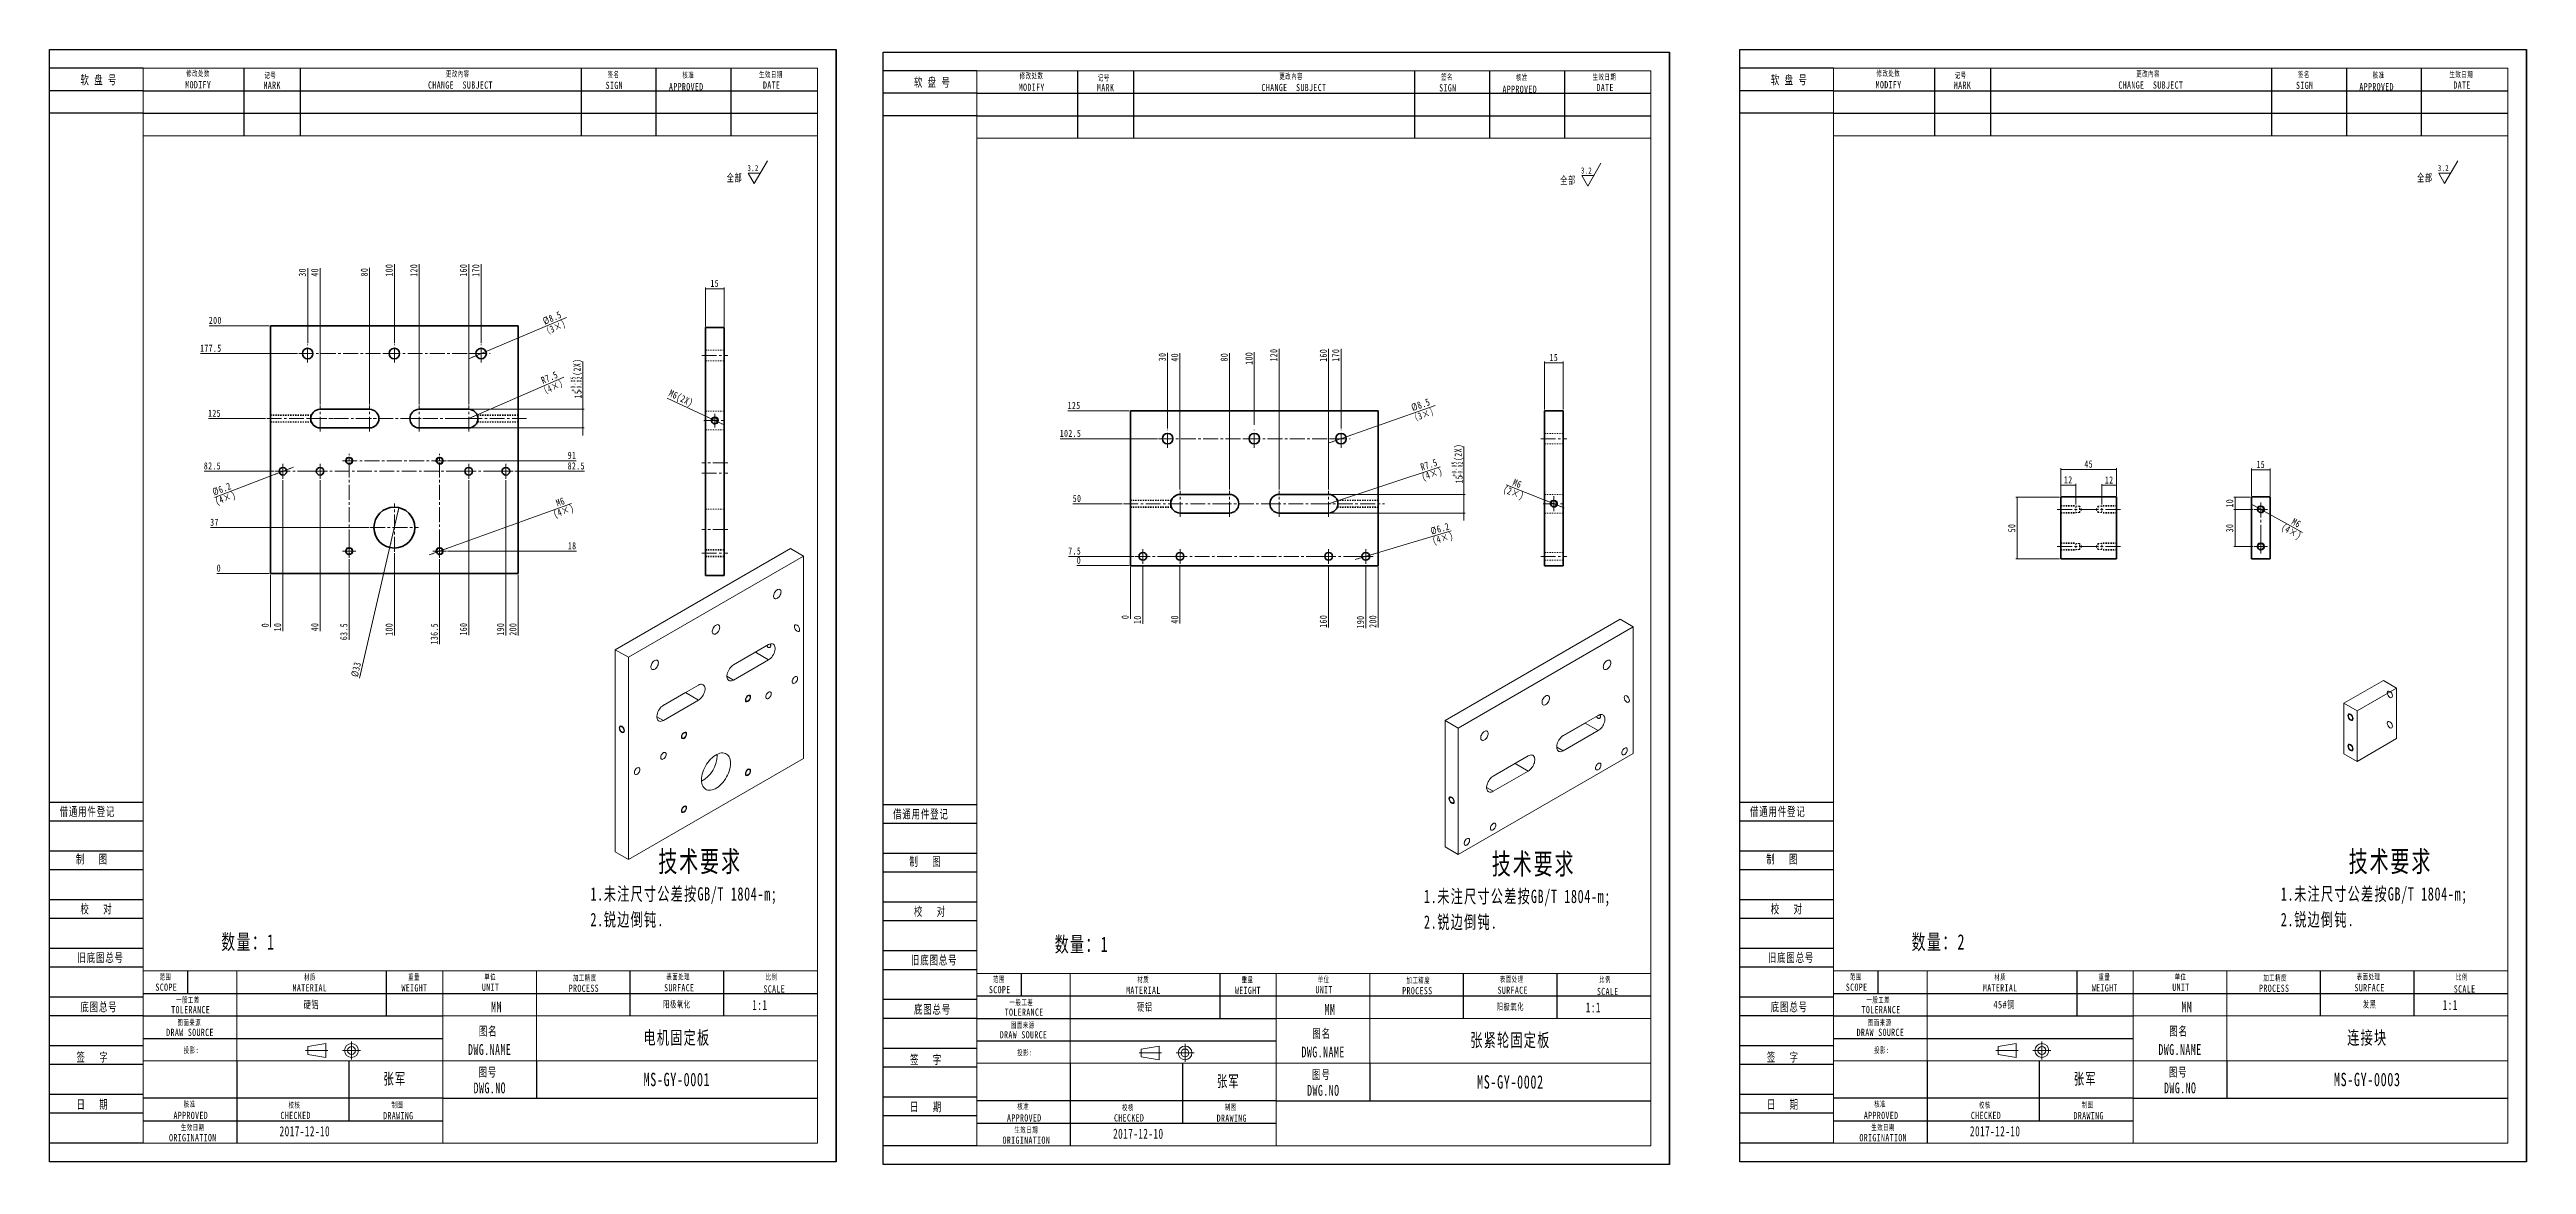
# Model space of a CAD drawing. Header units: millimetres. Extents: x 0 to 2705, y -2 to 898.
# Drawn here: x 0 to 2000, y -2 to 898 of the extents above; entities that cross this region are included whole.
import ezdxf

# ---------------------------------------------------------------- set-up
doc = ezdxf.new("R2010")
doc.units = ezdxf.units.MM
for name, pattern in [('AD_LTYPE3 0 mm', [16, 11, -1, 1, -1, 1, -1]), ('AD_LTYPE6 0 mm', [12, 1, -1, 1, -1, 1, -1, 1, -1, 1, -1, 1, -1]), ('点画线', [18, 12, -2, 2, -2]), ('虚线', [2, 1, -1])]:
    doc.linetypes.add(name, pattern=pattern)
doc.layers.get('0').update_dxf_attribs({"lineweight": 35})
for name, color, linetype, lineweight in [('ACAD0', 7, 'Continuous', 0), ('ACADA-定位3-标高', 171, 'Continuous', 0), ('ACADA-构件3-柱砼', 9, 'Continuous', 0), ('ACADA-构件8-屋面', 7, 'Continuous', 0), ('EB0', 7, 'Continuous', 35), ('中心线层', 1, '点画线', 18), ('尺寸线层', 3, 'Continuous', 18), ('虚线层', 6, '虚线', 18)]:
    doc.layers.add(name, color=color, linetype=linetype, lineweight=lineweight)
doc.styles.add('标准', font='', dxfattribs={"width": 0.667})
doc.styles.get('标准').set_extended_font_data('宋体')
doc.dimstyles.new('标准', dxfattribs={"dimtxt": 5.779688, "dimasz": 3.5, "dimexe": 1, "dimexo": 1, "dimgap": 1.209086, "dimtad": 1, "dimdec": 1, "dimdsep": 46, "dimtxsty": '标准', "dimblk": '_CAXARROW', "dimcen": 0, "dimdle": 6, "dimazin": 2, "dimtfac": 0.707107, "dimtdec": 3, "dimtmove": 0, "dimatfit": 3, "dimfxl": 1, "dimfrac": 2, "dimtolj": 1, "dimlwd": 18, "dimarcsym": 0})

msp = doc.modelspace()

# ---------------------------------------------------------------- texts
at = {"layer": 'ACADA-定位3-标高', "linetype": 'Continuous', "lineweight": 18, "line_spacing_factor": 1.15057, "style": '标准'}
for s, insert, char_height, width, attachment_point in [('\\T1.1;数量：1', (138.6, 170.13), 12.343, 62.3242, 7), ('\\T1.1;数量：1', (811.47, 168.14), 12.343, 62.3242, 7), ('\\T1.1;数量：2', (1503.21, 170.13), 12.343, 63.0107, 7), ('\\T1.1;电机固定板', (506.47, 99.78), 10.7888, 226.7775, 5), ('\\T1.1;张紧轮固定板', (1179.34, 97.79), 10.7888, 226.7775, 5), ('\\T1.1;连接块', (1871.08, 99.78), 10.789, 226.7775, 5), ('\\T1.1;MS-GY-0001', (506.47, 66.52), 10.7888, 226.7775, 5), ('\\T1.1;MS-GY-0002', (1179.34, 64.53), 10.7888, 226.7775, 5), ('\\T1.1;MS-GY-0003', (1871.08, 66.52), 10.7888, 226.7775, 5), ('\\T1.1;2017-12-10', (185.73, 20.63), 8.1581, 62.6768, 7), ('\\T1.1;2017-12-10', (858.59, 18.64), 8.1581, 62.6768, 7), ('\\T1.1;2017-12-10', (1550.33, 20.63), 8.1581, 62.6768, 7)]:
    msp.add_mtext(s, dxfattribs=dict(at, insert=insert, char_height=char_height, width=width, attachment_point=attachment_point))
at = {"layer": 'ACADA-定位3-标高', "linetype": 'AD_LTYPE3 0 mm', "lineweight": 0, "char_height": 8.155, "width": 17.3889, "attachment_point": 7, "line_spacing_factor": 1.15057, "style": '标准'}
for insert in [(567.34, 122.54), (1240.2, 120.55), (1931.94, 122.54)]:
    msp.add_mtext('\\T1.1;1:1', dxfattribs=dict(at, insert=insert))
at = {"layer": 'ACADA-构件8-屋面', "linetype": 'Continuous', "lineweight": 18, "line_spacing_factor": 1.15057, "style": '标准'}
for s, insert, char_height, width, attachment_point in [('\\T1.1;修改处数', (119.88, 878.58), 4.66, 33.1639, 5), ('\\T1.1;记号', (178.24, 876.99), 4.66, 23.2172, 5), ('\\T1.1;更改內容', (329.56, 878.17), 4.66, 63.0333, 5), ('\\T1.1;签名', (455.31, 877.63), 4.66, 23.2172, 5), ('\\T1.1;核准', (515.68, 877.23), 4.66, 29.8548, 5), ('\\T1.1;生效日期', (582.36, 877.63), 4.66, 26.5263, 5), ('\\T1.1;修改处数', (792.75, 876.59), 4.66, 33.1639, 5), ('\\T1.1;修改处数', (1484.49, 878.58), 4.66, 33.1639, 5), ('\\T1.1;记号', (1542.85, 876.99), 4.66, 23.2172, 5), ('\\T1.1;更改內容', (1694.16, 878.17), 4.66, 63.0333, 5), ('\\T1.1;签名', (1819.92, 877.63), 4.66, 23.2172, 5), ('\\T1.1;核准', (1880.28, 877.23), 4.66, 29.8548, 5), ('\\T1.1;生效日期', (1946.97, 877.63), 4.66, 26.5263, 5), ('\\T1.1;软 盘 号', (24.93, 877.26), 7.2817, 39.9865, 1), ('\\T1.1;MODIFY', (120.05, 869.58), 5.8253, 26.5457, 5), ('\\T1.1;MARK', (179.7, 869.23), 5.825, 19.908, 5), ('\\T1.1;CHANGE  SUBJECT', (331.72, 869.35), 5.8253, 56.415, 5), ('\\T1.1;SIGN', (455.93, 869.08), 5.825, 19.908, 5), ('\\T1.1;APPROVED', (514.02, 867.95), 5.8253, 26.5457, 5), ('\\T1.1;DATE', (582.95, 869.35), 5.825, 19.908, 5), ('\\T1.1;软 盘 号', (697.8, 875.26), 7.2817, 39.9865, 1), ('\\T1.1;MODIFY', (792.91, 867.59), 5.8253, 26.5457, 5), ('\\T1.1;记号', (851.11, 874.99), 4.66, 23.2172, 5), ('\\T1.1;MARK', (852.57, 867.24), 5.825, 19.908, 5), ('\\T1.1;CHANGE  SUBJECT', (1004.59, 867.36), 5.8253, 56.415, 5), ('\\T1.1;更改內容', (1002.42, 876.18), 4.66, 63.0333, 5), ('\\T1.1;SIGN', (1128.79, 867.09), 5.825, 19.908, 5), ('\\T1.1;签名', (1128.18, 875.64), 4.66, 23.2172, 5), ('\\T1.1;APPROVED', (1186.89, 865.95), 5.8253, 26.5457, 5), ('\\T1.1;核准', (1188.54, 875.23), 4.66, 29.8548, 5), ('\\T1.1;生效日期', (1255.23, 875.64), 4.66, 26.5263, 5), ('\\T1.1;DATE', (1255.82, 867.36), 5.825, 19.908, 5), ('\\T1.1;软 盘 号', (1389.54, 877.26), 7.2817, 39.9865, 1), ('\\T1.1;MODIFY', (1484.65, 869.58), 5.8253, 26.5457, 5), ('\\T1.1;MARK', (1544.3, 869.23), 5.825, 19.908, 5), ('\\T1.1;CHANGE  SUBJECT', (1696.33, 869.35), 5.8253, 56.415, 5), ('\\T1.1;SIGN', (1820.53, 869.08), 5.825, 19.908, 5), ('\\T1.1;APPROVED', (1878.63, 867.95), 5.8253, 26.5457, 5), ('\\T1.1;DATE', (1947.56, 869.35), 5.825, 19.908, 5), ('\\T1.1;借通用件登记', (8.15, 286.58), 7.2817, 68.7052, 1), ('\\T1.1;借通用件登记', (681.02, 284.58), 7.2817, 68.7052, 1), ('\\T1.1;借通用件登记', (1372.76, 286.58), 7.2817, 68.7052, 1), ('\\T1.1;制   图', (21.27, 248.2), 7.2817, 39.9865, 1), ('\\T1.1;制   图', (694.13, 246.21), 7.2817, 39.9865, 1), ('\\T1.1;制   图', (1385.87, 248.2), 7.2817, 39.9865, 1), ('\\T1.1;校   对', (24.93, 207.91), 7.2817, 39.9865, 1), ('\\T1.1;校   对', (697.8, 205.92), 7.2817, 39.9865, 1), ('\\T1.1;校   对', (1389.54, 207.91), 7.2817, 39.9865, 1), ('\\T1.1;旧底图总号', (22.59, 168.67), 7.2817, 114.0607, 1), ('\\T1.1;旧底图总号', (695.46, 166.68), 7.2817, 114.0607, 1), ('\\T1.1;旧底图总号', (1387.19, 168.67), 7.2817, 114.0607, 1), ('\\T1.1;SCOPE', (94.23, 141.09), 5.8253, 16.7941, 5), ('\\T1.1;范围', (93.6, 149.23), 4.66, 14.7045, 5), ('\\T1.1;MATERIAL', (210.16, 140.63), 5.8253, 24.6273, 5), ('\\T1.1;材质', (210.15, 149.03), 4.66, 24.0031, 5), ('\\T1.1;WEIGHT', (294.56, 140.52), 5.8253, 24.4645, 5), ('\\T1.1;重量', (294.28, 149.05), 4.66, 27.1026, 5), ('\\T1.1;UNIT', (356.05, 141.05), 5.825, 17.6142, 5), ('\\T1.1;单位', (355.69, 149.18), 4.66, 20.9035, 5), ('\\T1.1;PROCESS', (431.35, 140.21), 5.8253, 23.4816, 5), ('\\T1.1;加工精度', (432.12, 148.41), 4.66, 29.415, 5), ('\\T1.1;表面处理', (507.54, 149.29), 4.66, 29.415, 5), ('\\T1.1;SURFACE', (508.36, 140.62), 5.8253, 23.3188, 5), ('\\T1.1;SCALE', (585.05, 139.63), 5.8253, 24.2143, 5), ('\\T1.1;比例', (582.9, 149.1), 4.66, 26.706, 5), ('\\T1.1;SCOPE', (767.1, 139.09), 5.8253, 16.7941, 5), ('\\T1.1;范围', (766.47, 147.24), 4.66, 14.7045, 5), ('\\T1.1;MATERIAL', (883.03, 138.64), 5.8253, 24.6273, 5), ('\\T1.1;材质', (883.02, 147.04), 4.66, 24.0031, 5), ('\\T1.1;WEIGHT', (967.43, 138.52), 5.8253, 24.4645, 5), ('\\T1.1;重量', (967.15, 147.06), 4.66, 27.1026, 5), ('\\T1.1;UNIT', (1028.91, 139.06), 5.825, 17.6142, 5), ('\\T1.1;单位', (1028.56, 147.19), 4.66, 20.9035, 5), ('\\T1.1;PROCESS', (1104.22, 138.22), 5.8253, 23.4816, 5), ('\\T1.1;加工精度', (1104.99, 146.42), 4.66, 29.415, 5), ('\\T1.1;表面处理', (1180.4, 147.3), 4.66, 29.415, 5), ('\\T1.1;SURFACE', (1181.22, 138.63), 5.8253, 23.3188, 5), ('\\T1.1;SCALE', (1257.92, 137.63), 5.8253, 24.2143, 5), ('\\T1.1;比例', (1255.77, 147.1), 4.66, 26.706, 5), ('\\T1.1;SCOPE', (1458.84, 141.09), 5.8253, 16.7941, 5), ('\\T1.1;范围', (1458.21, 149.23), 4.66, 14.7045, 5), ('\\T1.1;MATERIAL', (1574.77, 140.63), 5.8253, 24.6273, 5), ('\\T1.1;材质', (1574.76, 149.03), 4.66, 24.0031, 5), ('\\T1.1;WEIGHT', (1659.17, 140.52), 5.8253, 24.4645, 5), ('\\T1.1;重量', (1658.89, 149.05), 4.66, 27.1026, 5), ('\\T1.1;UNIT', (1720.65, 141.05), 5.825, 17.6142, 5), ('\\T1.1;单位', (1720.3, 149.18), 4.66, 20.9035, 5), ('\\T1.1;PROCESS', (1795.96, 140.21), 5.8253, 23.4816, 5), ('\\T1.1;加工精度', (1796.73, 148.41), 4.66, 29.415, 5), ('\\T1.1;表面处理', (1872.14, 149.29), 4.66, 29.415, 5), ('\\T1.1;SURFACE', (1872.96, 140.62), 5.8253, 23.3188, 5), ('\\T1.1;SCALE', (1949.66, 139.63), 5.8253, 24.2143, 5), ('\\T1.1;比例', (1947.51, 149.1), 4.66, 26.706, 5), ('\\T1.1;底图总号', (24.93, 128.9), 7.282, 39.9865, 1), ('\\T1.1;TOLERANCE', (113.93, 122.9), 5.8253, 29.5178, 5), ('\\T1.1;一般工差', (111.72, 130.55), 4.66, 32.5145, 5), ('\\T1.1;   MM', (354.27, 125.09), 8.738, 35.7494, 5), ('\\T1.1;底图总号', (697.8, 126.91), 7.282, 39.9865, 1), ('\\T1.1;TOLERANCE', (786.8, 120.91), 5.8253, 29.5178, 5), ('\\T1.1;一般工差', (784.58, 128.55), 4.66, 32.5145, 5), ('\\T1.1;   MM', (1027.13, 123.1), 8.738, 35.7494, 5), ('\\T1.1;底图总号', (1389.54, 128.9), 7.282, 39.9865, 1), ('\\T1.1;TOLERANCE', (1478.54, 122.9), 5.8253, 29.5178, 5), ('\\T1.1;一般工差', (1476.32, 130.55), 4.66, 32.5145, 5), ('\\T1.1;   MM', (1718.87, 125.09), 8.738, 35.7494, 5), ('\\T1.1;图面来源', (112.82, 112.24), 4.66, 38.7136, 5), ('\\T1.1;图名', (354.05, 105.33), 7.282, 22.0567, 5), ('\\T1.1;图面来源', (785.69, 110.25), 4.66, 38.7136, 5), ('\\T1.1;图名', (1026.92, 103.34), 7.282, 22.0567, 5), ('\\T1.1;图面来源', (1477.43, 112.24), 4.66, 38.7136, 5), ('\\T1.1;图名', (1718.66, 105.33), 7.282, 22.0567, 5), ('\\T1.1;签   字', (21.76, 88.31), 7.2817, 39.9865, 1), ('\\T1.1;投影:', (114.52, 90.05), 4.66, 174.2608, 5), ('\\T1.1;签   字', (694.63, 86.32), 7.2817, 39.9865, 1), ('\\T1.1;投影:', (787.38, 88.06), 4.66, 174.2608, 5), ('\\T1.1;签   字', (1386.37, 88.31), 7.2817, 39.9865, 1), ('\\T1.1;投影:', (1479.12, 90.05), 4.66, 174.2608, 5), ('\\T1.1;张军', (278.74, 66.66), 9.235, 120.948, 5), ('\\T1.1;图号', (353.84, 72.19), 7.282, 36.0046, 5), ('\\T1.1;张军', (951.61, 64.67), 9.235, 120.948, 5), ('\\T1.1;图号', (1026.71, 70.2), 7.282, 36.0046, 5), ('\\T1.1;张军', (1643.35, 66.66), 9.235, 120.948, 5), ('\\T1.1;图号', (1718.45, 72.19), 7.282, 36.0046, 5), ('\\T1.1;日   期', (21.76, 50.21), 7.2817, 39.9865, 1), ('\\T1.1;APPROVED', (114.03, 37.54), 5.8253, 27.2324, 5), ('\\T1.1;核准', (113.17, 46.52), 4.66, 27.1026, 5), ('\\T1.1;CHECKED', (198.67, 37.54), 5.8253, 23.4816, 5), ('\\T1.1;校核', (197.73, 45.72), 4.66, 24.0031, 5), ('\\T1.1;DRAWING', (281.55, 37.34), 5.8253, 22.6675, 5), ('\\T1.1;制图', (280.73, 45.92), 4.66, 30.2021, 5), ('\\T1.1;日   期', (694.63, 48.22), 7.2817, 39.9865, 1), ('\\T1.1;核准', (786.04, 44.53), 4.66, 27.1026, 5), ('\\T1.1;校核', (870.6, 43.73), 4.66, 24.0031, 5), ('\\T1.1;制图', (953.59, 43.93), 4.66, 30.2021, 5), ('\\T1.1;日   期', (1386.37, 50.21), 7.2817, 39.9865, 1), ('\\T1.1;APPROVED', (1478.64, 37.54), 5.8253, 27.2324, 5), ('\\T1.1;核准', (1477.78, 46.52), 4.66, 27.1026, 5), ('\\T1.1;CHECKED', (1563.27, 37.54), 5.8253, 23.4816, 5), ('\\T1.1;校核', (1562.34, 45.72), 4.66, 24.0031, 5), ('\\T1.1;DRAWING', (1646.15, 37.34), 5.8253, 22.6675, 5), ('\\T1.1;制图', (1645.33, 45.92), 4.66, 30.2021, 5), ('\\T1.1;ORIGINATION', (115.68, 19.58), 5.8253, 32.9189, 5), ('\\T1.1;生效日期', (115.62, 27.66), 4.66, 38.7136, 5), ('\\T1.1;ORIGINATION', (788.55, 17.59), 5.8253, 32.9189, 5), ('\\T1.1;APPROVED', (786.9, 35.55), 5.8253, 27.2324, 5), ('\\T1.1;生效日期', (788.49, 25.67), 4.66, 38.7136, 5), ('\\T1.1;CHECKED', (871.54, 35.55), 5.8253, 23.4816, 5), ('\\T1.1;DRAWING', (954.42, 35.35), 5.8253, 22.6675, 5), ('\\T1.1;ORIGINATION', (1480.29, 19.58), 5.8253, 32.9189, 5), ('\\T1.1;生效日期', (1480.23, 27.66), 4.66, 38.7136, 5)]:
    msp.add_mtext(s, dxfattribs=dict(at, insert=insert, char_height=char_height, width=width, attachment_point=attachment_point))
at = {"layer": '尺寸线层', "linetype": 'Continuous', "lineweight": 18, "line_spacing_factor": 1.15057, "style": '标准'}
for s, insert, char_height, width, attachment_point in [('\\T1.1;技术要求', (491.44, 251.08), 16.86, 116.357, 1), ('\\T1.1;技术要求', (1164.31, 249.08), 16.86, 116.357, 1), ('\\T1.1;技术要求', (1856.05, 251.08), 16.86, 116.357, 1), ('\\T1.1;1.未注尺寸公差按GB/T 1804-m;\\P2.锐边倒钝.', (436.67, 221.81), 10.7888, 206.3231, 1), ('\\T1.1;1.未注尺寸公差按GB/T 1804-m;\\P2.锐边倒钝.', (1109.54, 219.82), 10.7888, 206.3231, 1), ('\\T1.1;1.未注尺寸公差按GB/T 1804-m;\\P2.锐边倒钝.', (1801.28, 221.81), 10.7888, 206.3231, 1), ('\\T1.1;硬铝', (211.44, 126.71), 6.157, 64.8512, 5), ('\\T1.1;阳极氧化', (506.47, 127), 5.394, 75.5925, 5), ('\\T1.1;硬铝', (884.3, 124.71), 6.157, 64.8512, 5), ('\\T1.1;阳极氧化', (1179.34, 125), 5.394, 75.5925, 5), ('\\T1.1;45#钢', (1577.96, 126.71), 6.157, 64.8512, 5), ('\\T1.1;发黑', (1873, 127), 5.394, 75.5925, 5), ('\\T1.1;DRAW SOURCE', (113.41, 104.62), 5.8253, 75.5406, 5), ('\\T1.1;DRAW SOURCE', (786.28, 102.63), 5.8253, 75.5406, 5), ('\\T1.1;DRAW SOURCE', (1478.02, 104.62), 5.8253, 75.5406, 5), ('\\T1.1;DWG.NAME', (355.28, 90.71), 8.738, 75.5925, 5), ('\\T1.1;DWG.NAME', (1028.15, 88.72), 8.738, 75.5925, 5), ('\\T1.1;DWG.NAME', (1719.89, 90.71), 8.738, 75.5925, 5), ('\\T1.1;DWG.NO', (355.44, 59.73), 8.738, 75.9174, 5), ('\\T1.1;DWG.NO', (1028.31, 57.74), 8.738, 75.9174, 5), ('\\T1.1;DWG.NO', (1720.05, 59.73), 8.738, 75.9174, 5)]:
    msp.add_mtext(s, dxfattribs=dict(at, insert=insert, char_height=char_height, width=width, attachment_point=attachment_point))

# ---------------------------------------------------------------- blocks, each defined once
blk = doc.blocks.new('*X4')
at = {"layer": '尺寸线层', "linetype": 'Continuous', "lineweight": 18}
for p, q in [((5.6, 6.1), (15.2, 6.1)), ((10.4, -2.3), (5.6, 6.1)), ((10.4, -2.3), (21, 16.1))]:
    blk.add_line(p, q, dxfattribs=at)
at = {"layer": '尺寸线层', "linetype": 'Continuous', "lineweight": 18, "line_spacing_factor": 1.15057, "style": '标准'}
for s, insert, char_height, width, attachment_point in [('\\T1.1;全部', (-5.5, 2), 6.17, 27.462, 5), ('\\T1.1;3.2', (13.9, 10.2), 4.99, 10.908, 6)]:
    blk.add_mtext(s, dxfattribs=dict(at, insert=insert, char_height=char_height, width=width, attachment_point=attachment_point))
blk = doc.blocks.new('*X5')
at = {"layer": '尺寸线层', "color": 0, "linetype": 'Continuous', "lineweight": 18}
blk.add_line((178.4, 474.1), (178.4, 431.8), dxfattribs=at)
at = {"layer": '尺寸线层', "color": 0, "linetype": 'Continuous', "lineweight": 18, "insert": (174.1, 433.4), "char_height": 5.78, "width": 3.694, "attachment_point": 5, "rotation": 90, "line_spacing_factor": 1.15057, "style": '标准'}
blk.add_mtext('\\T1.1;0', dxfattribs=at)
blk = doc.blocks.new('_CAXARROW')
blk.add_hatch(color=0).paths.add_polyline_path([(0, 0), (-1, 0.125), (-1, -0.125)], flags=0)
blk = doc.blocks.new('*X6')
at = {"layer": '尺寸线层', "color": 0, "linetype": 'Continuous', "lineweight": 18}
blk.add_line((177.4, 475.1), (135, 475.1), dxfattribs=at)
at = {"layer": '尺寸线层', "color": 0, "linetype": 'Continuous', "lineweight": 18, "insert": (136.7, 479.4), "char_height": 5.78, "width": 3.694, "attachment_point": 5, "line_spacing_factor": 1.15057, "style": '标准'}
blk.add_mtext('\\T1.1;0', dxfattribs=at)
blk = doc.blocks.new('*X7')
at = {"layer": '尺寸线层', "color": 0, "linetype": 'Continuous', "lineweight": 18}
blk.add_line((181.3, 557.6), (124.8, 557.6), dxfattribs=at)
at = {"layer": '尺寸线层', "color": 0, "linetype": 'Continuous', "lineweight": 18, "insert": (131.5, 561.9), "char_height": 5.78, "width": 17.168, "attachment_point": 5, "line_spacing_factor": 1.15057, "style": '标准'}
blk.add_mtext('\\T1.1;82.5', dxfattribs=at)
blk = doc.blocks.new('*X8')
at = {"layer": '尺寸线层', "color": 0, "linetype": 'Continuous', "lineweight": 18}
blk.add_line((241.9, 486.6), (241.9, 421.5), dxfattribs=at)
at = {"layer": '尺寸线层', "color": 0, "linetype": 'Continuous', "lineweight": 18, "insert": (237.6, 428.2), "char_height": 5.78, "width": 17.168, "attachment_point": 5, "rotation": 90, "line_spacing_factor": 1.15057, "style": '标准'}
blk.add_mtext('\\T1.1;63.5', dxfattribs=at)
blk = doc.blocks.new('*X9')
at = {"layer": '尺寸线层', "color": 0, "linetype": 'Continuous', "lineweight": 18}
blk.add_line((278.4, 491.6), (278.4, 424.9), dxfattribs=at)
at = {"layer": '尺寸线层', "color": 0, "linetype": 'Continuous', "lineweight": 18, "insert": (274.1, 430), "char_height": 5.78, "width": 12.741, "attachment_point": 5, "rotation": 90, "line_spacing_factor": 1.15057, "style": '标准'}
blk.add_mtext('\\T1.1;100', dxfattribs=at)
blk = doc.blocks.new('*X10')
at = {"layer": '尺寸线层', "color": 0, "linetype": 'Continuous', "lineweight": 18}
blk.add_line((314.9, 486.6), (314.9, 418.1), dxfattribs=at)
at = {"layer": '尺寸线层', "color": 0, "linetype": 'Continuous', "lineweight": 18, "insert": (310.6, 426.5), "char_height": 5.78, "width": 21.691, "attachment_point": 5, "rotation": 90, "line_spacing_factor": 1.15057, "style": '标准'}
blk.add_mtext('\\T1.1;136.5', dxfattribs=at)
blk = doc.blocks.new('*X11')
at = {"layer": '尺寸线层', "color": 0, "linetype": 'Continuous', "lineweight": 18}
blk.add_line((218.4, 550.5), (218.4, 428.6), dxfattribs=at)
at = {"layer": '尺寸线层', "color": 0, "linetype": 'Continuous', "lineweight": 18, "insert": (214.1, 431.9), "char_height": 5.78, "width": 8.218, "attachment_point": 5, "rotation": 90, "line_spacing_factor": 1.15057, "style": '标准'}
blk.add_mtext('\\T1.1;40', dxfattribs=at)
blk = doc.blocks.new('*X12')
at = {"layer": '尺寸线层', "color": 0, "linetype": 'Continuous', "lineweight": 18}
blk.add_line((188.4, 550.5), (188.4, 428.6), dxfattribs=at)
at = {"layer": '尺寸线层', "color": 0, "linetype": 'Continuous', "lineweight": 18, "insert": (184.1, 431.9), "char_height": 5.78, "width": 8.218, "attachment_point": 5, "rotation": 90, "line_spacing_factor": 1.15057, "style": '标准'}
blk.add_mtext('\\T1.1;10', dxfattribs=at)
blk = doc.blocks.new('*X13')
at = {"layer": '尺寸线层', "color": 0, "linetype": 'Continuous', "lineweight": 18}
blk.add_line((338.4, 550.5), (338.4, 425.2), dxfattribs=at)
at = {"layer": '尺寸线层', "color": 0, "linetype": 'Continuous', "lineweight": 18, "insert": (334.1, 430.2), "char_height": 5.78, "width": 12.741, "attachment_point": 5, "rotation": 90, "line_spacing_factor": 1.15057, "style": '标准'}
blk.add_mtext('\\T1.1;160', dxfattribs=at)
blk = doc.blocks.new('*X14')
at = {"layer": '尺寸线层', "color": 0, "linetype": 'Continuous', "lineweight": 18}
blk.add_line((368.4, 550.5), (368.4, 425.1), dxfattribs=at)
at = {"layer": '尺寸线层', "color": 0, "linetype": 'Continuous', "lineweight": 18, "insert": (364.1, 430.1), "char_height": 5.78, "width": 12.741, "attachment_point": 5, "rotation": 90, "line_spacing_factor": 1.15057, "style": '标准'}
blk.add_mtext('\\T1.1;190', dxfattribs=at)
blk = doc.blocks.new('*X15')
at = {"layer": '尺寸线层', "color": 0, "linetype": 'Continuous', "lineweight": 18}
blk.add_line((378.4, 474.1), (378.4, 425.1), dxfattribs=at)
at = {"layer": '尺寸线层', "color": 0, "linetype": 'Continuous', "lineweight": 18, "insert": (374.1, 430.1), "char_height": 5.78, "width": 12.741, "attachment_point": 5, "rotation": 90, "line_spacing_factor": 1.15057, "style": '标准'}
blk.add_mtext('\\T1.1;200', dxfattribs=at)
blk = doc.blocks.new('*X16')
at = {"layer": '尺寸线层', "color": 0, "linetype": 'Continuous', "lineweight": 18}
blk.add_line((321.4, 493.1), (425.3, 493.1), dxfattribs=at)
at = {"layer": '尺寸线层', "color": 0, "linetype": 'Continuous', "lineweight": 18, "insert": (421.9, 497.4), "char_height": 5.78, "width": 8.153, "attachment_point": 5, "line_spacing_factor": 1.15057, "style": '标准'}
blk.add_mtext('\\T1.1;18', dxfattribs=at)
blk = doc.blocks.new('*X17')
at = {"layer": '尺寸线层', "color": 0, "linetype": 'Continuous', "lineweight": 18}
blk.add_line((321.4, 566.1), (425.2, 566.1), dxfattribs=at)
at = {"layer": '尺寸线层', "color": 0, "linetype": 'Continuous', "lineweight": 18, "insert": (421.8, 570.4), "char_height": 5.78, "width": 7.8, "attachment_point": 5, "line_spacing_factor": 1.15057, "style": '标准'}
blk.add_mtext('\\T1.1;91', dxfattribs=at)
blk = doc.blocks.new('*X18')
at = {"layer": '尺寸线层', "color": 0, "linetype": 'Continuous', "lineweight": 18}
blk.add_line((375.5, 557.6), (431.9, 557.6), dxfattribs=at)
at = {"layer": '尺寸线层', "color": 0, "linetype": 'Continuous', "lineweight": 18, "insert": (425.2, 561.9), "char_height": 5.78, "width": 17.168, "attachment_point": 5, "line_spacing_factor": 1.15057, "style": '标准'}
blk.add_mtext('\\T1.1;82.5', dxfattribs=at)
blk = doc.blocks.new('*X19')
at = {"layer": '尺寸线层', "color": 0, "linetype": 'Continuous', "lineweight": 18}
blk.add_line((174.4, 600.1), (128.2, 600.1), dxfattribs=at)
at = {"layer": '尺寸线层', "color": 0, "linetype": 'Continuous', "lineweight": 18, "insert": (133.2, 604.4), "char_height": 5.78, "width": 12.645, "attachment_point": 5, "line_spacing_factor": 1.15057, "style": '标准'}
blk.add_mtext('\\T1.1;125', dxfattribs=at)
blk = doc.blocks.new('*X20')
at = {"layer": '尺寸线层', "color": 0, "linetype": 'Continuous', "lineweight": 18}
blk.add_line((200.1, 652.6), (121.8, 652.6), dxfattribs=at)
at = {"layer": '尺寸线层', "color": 0, "linetype": 'Continuous', "lineweight": 18, "insert": (130.2, 656.9), "char_height": 5.78, "width": 21.691, "attachment_point": 5, "line_spacing_factor": 1.15057, "style": '标准'}
blk.add_mtext('\\T1.1;177.5', dxfattribs=at)
blk = doc.blocks.new('*X21')
at = {"layer": '尺寸线层', "color": 0, "linetype": 'Continuous', "lineweight": 18}
blk.add_line((208.4, 660.9), (208.4, 721.6), dxfattribs=at)
at = {"layer": '尺寸线层', "color": 0, "linetype": 'Continuous', "lineweight": 18, "insert": (204.1, 718.2), "char_height": 5.78, "width": 8.218, "attachment_point": 5, "rotation": 90, "line_spacing_factor": 1.15057, "style": '标准'}
blk.add_mtext('\\T1.1;30', dxfattribs=at)
blk = doc.blocks.new('*X22')
at = {"layer": '尺寸线层', "color": 0, "linetype": 'Continuous', "lineweight": 18}
blk.add_line((278.4, 660.9), (278.4, 724.9), dxfattribs=at)
at = {"layer": '尺寸线层', "color": 0, "linetype": 'Continuous', "lineweight": 18, "insert": (274.1, 719.9), "char_height": 5.78, "width": 12.741, "attachment_point": 5, "rotation": 90, "line_spacing_factor": 1.15057, "style": '标准'}
blk.add_mtext('\\T1.1;100', dxfattribs=at)
blk = doc.blocks.new('*X23')
at = {"layer": '尺寸线层', "color": 0, "linetype": 'Continuous', "lineweight": 18}
blk.add_line((348.4, 660.9), (348.4, 724.8), dxfattribs=at)
at = {"layer": '尺寸线层', "color": 0, "linetype": 'Continuous', "lineweight": 18, "insert": (344.1, 719.8), "char_height": 5.78, "width": 12.741, "attachment_point": 5, "rotation": 90, "line_spacing_factor": 1.15057, "style": '标准'}
blk.add_mtext('\\T1.1;170', dxfattribs=at)
blk = doc.blocks.new('*X24')
at = {"layer": '尺寸线层', "color": 0, "linetype": 'Continuous', "lineweight": 18}
blk.add_line((218.4, 611.6), (218.4, 721.5), dxfattribs=at)
at = {"layer": '尺寸线层', "color": 0, "linetype": 'Continuous', "lineweight": 18, "insert": (214.1, 718.2), "char_height": 5.78, "width": 8.218, "attachment_point": 5, "rotation": 90, "line_spacing_factor": 1.15057, "style": '标准'}
blk.add_mtext('\\T1.1;40', dxfattribs=at)
blk = doc.blocks.new('*X25')
at = {"layer": '尺寸线层', "color": 0, "linetype": 'Continuous', "lineweight": 18}
blk.add_line((258.4, 611.6), (258.4, 721.7), dxfattribs=at)
at = {"layer": '尺寸线层', "color": 0, "linetype": 'Continuous', "lineweight": 18, "insert": (254.1, 718.4), "char_height": 5.78, "width": 8.218, "attachment_point": 5, "rotation": 90, "line_spacing_factor": 1.15057, "style": '标准'}
blk.add_mtext('\\T1.1;80', dxfattribs=at)
blk = doc.blocks.new('*X26')
at = {"layer": '尺寸线层', "color": 0, "linetype": 'Continuous', "lineweight": 18}
blk.add_line((298.4, 611.6), (298.4, 724.8), dxfattribs=at)
at = {"layer": '尺寸线层', "color": 0, "linetype": 'Continuous', "lineweight": 18, "insert": (294.1, 719.8), "char_height": 5.78, "width": 12.741, "attachment_point": 5, "rotation": 90, "line_spacing_factor": 1.15057, "style": '标准'}
blk.add_mtext('\\T1.1;120', dxfattribs=at)
blk = doc.blocks.new('*X27')
at = {"layer": '尺寸线层', "color": 0, "linetype": 'Continuous', "lineweight": 18}
blk.add_line((338.4, 611.6), (338.4, 724.9), dxfattribs=at)
at = {"layer": '尺寸线层', "color": 0, "linetype": 'Continuous', "lineweight": 18, "insert": (334.1, 719.9), "char_height": 5.78, "width": 12.741, "attachment_point": 5, "rotation": 90, "line_spacing_factor": 1.15057, "style": '标准'}
blk.add_mtext('\\T1.1;160', dxfattribs=at)
blk = doc.blocks.new('*X28')
at = {"layer": '尺寸线层', "linetype": 'Continuous', "lineweight": 18}
blk.add_hatch(color=0, dxfattribs=at).paths.add_polyline_path([(345.2, 603.1), (342.2, 601.3), (341.9, 602.1)], flags=0)
at = {"layer": '尺寸线层', "color": 0, "linetype": 'Continuous', "lineweight": 18}
blk.add_line((415.2, 633.6), (338.4, 600.1), dxfattribs=at)
at = {"layer": '尺寸线层', "color": 0, "linetype": 'Continuous', "lineweight": 18, "char_height": 5.78, "attachment_point": 5, "rotation": 23.5775, "line_spacing_factor": 1.15057, "style": '标准'}
for s, insert, width in [('\\T1.1;R7.5', (403.6, 633.3), 20.846), ('\\T1.1;（4×）', (407, 625.4), 29.669)]:
    blk.add_mtext(s, dxfattribs=dict(at, insert=insert, width=width))
blk = doc.blocks.new('*X29')
at = {"layer": '尺寸线层', "linetype": 'Continuous', "lineweight": 18}
for points in [[(344.5, 651), (341.4, 649.2), (341.1, 650)], [(352.3, 654.3), (355.7, 655.2), (355.4, 656)]]:
    blk.add_hatch(color=0, dxfattribs=at).paths.add_polyline_path(points, flags=0)
at = {"layer": '尺寸线层', "color": 0, "linetype": 'Continuous', "lineweight": 18}
blk.add_line((417.4, 681.6), (338.9, 648.6), dxfattribs=at)
at = {"layer": '尺寸线层', "color": 0, "linetype": 'Continuous', "lineweight": 18, "char_height": 5.78, "attachment_point": 5, "rotation": 22.795, "line_spacing_factor": 1.15057, "style": '标准'}
for s, insert, width in [('\\T1.1;%%C8.5', (405.8, 681.4), 20.811), ('\\T1.1;（3×）', (409.1, 673.5), 29.509)]:
    blk.add_mtext(s, dxfattribs=dict(at, insert=insert, width=width))
blk = doc.blocks.new('*X30')
at = {"layer": '尺寸线层', "linetype": 'Continuous', "lineweight": 18}
for points in [[(312.1, 492.1), (308.9, 490.5), (308.6, 491.3)], [(317.7, 494.1), (321.1, 494.9), (320.8, 495.7)]]:
    blk.add_hatch(color=0, dxfattribs=at).paths.add_polyline_path(points, flags=0)
at = {"layer": '尺寸线层', "color": 0, "linetype": 'Continuous', "lineweight": 18}
blk.add_line((421.4, 531.6), (306.4, 490.1), dxfattribs=at)
at = {"layer": '尺寸线层', "color": 0, "linetype": 'Continuous', "lineweight": 18, "char_height": 5.78, "attachment_point": 5, "rotation": 19.8666, "line_spacing_factor": 1.15057, "style": '标准'}
for s, insert, width in [('\\T1.1;(4×)', (415.3, 524.8), 23.931), ('\\T1.1;M6', (412.4, 532.9), 11.266)]:
    blk.add_mtext(s, dxfattribs=dict(at, insert=insert, width=width))
blk = doc.blocks.new('*X31')
at = {"layer": '尺寸线层', "color": 0, "linetype": 'Continuous', "lineweight": 18}
blk.add_line((177.4, 675.1), (128.8, 675.1), dxfattribs=at)
at = {"layer": '尺寸线层', "color": 0, "linetype": 'Continuous', "lineweight": 18, "insert": (133.8, 679.4), "char_height": 5.78, "width": 12.741, "attachment_point": 5, "line_spacing_factor": 1.15057, "style": '标准'}
blk.add_mtext('\\T1.1;200', dxfattribs=at)
blk = doc.blocks.new('*X32')
at = {"layer": '尺寸线层', "linetype": 'Continuous', "lineweight": 18}
for points in [[(282.1, 528.2), (280.9, 524.9), (281.7, 524.7)], [(274.7, 496), (275, 499.5), (275.9, 499.3)]]:
    blk.add_hatch(color=0, dxfattribs=at).paths.add_polyline_path(points, flags=0)
at = {"layer": '尺寸线层', "color": 0, "linetype": 'Continuous', "lineweight": 18}
blk.add_line((250.3, 390.5), (282.1, 528.2), dxfattribs=at)
at = {"layer": '尺寸线层', "color": 0, "linetype": 'Continuous', "lineweight": 18, "insert": (247.5, 397.7), "char_height": 5.78, "width": 50.18, "attachment_point": 5, "rotation": 76.9944, "line_spacing_factor": 1.15057, "style": '标准'}
blk.add_mtext('\\T1.1;%%C33', dxfattribs=at)
blk = doc.blocks.new('*X33')
at = {"layer": '尺寸线层', "linetype": 'Continuous', "lineweight": 18}
for points in [[(529.5, 705), (533, 704.5), (533, 705.4)], [(544.5, 705), (541, 704.5), (541, 705.4)]]:
    blk.add_hatch(color=0, dxfattribs=at).paths.add_polyline_path(points, flags=0)
at = {"layer": '尺寸线层', "color": 0, "linetype": 'Continuous', "lineweight": 18}
for p, q in [((529.5, 674.5), (529.5, 706)), ((544.5, 705), (529.5, 705)), ((544.5, 674.5), (544.5, 706))]:
    blk.add_line(p, q, dxfattribs=at)
at = {"layer": '尺寸线层', "color": 0, "linetype": 'Continuous', "lineweight": 18, "insert": (537, 709.3), "char_height": 5.78, "width": 8.121, "attachment_point": 5, "line_spacing_factor": 1.15057, "style": '标准'}
blk.add_mtext('\\T1.1;15', dxfattribs=at)
blk = doc.blocks.new('*X76')
at = {"layer": '尺寸线层', "linetype": 'Continuous', "lineweight": 18}
for points in [[(191.3, 558.7), (194.4, 560.4), (194.7, 559.6)], [(185.5, 556.5), (182.1, 555.7), (182.4, 554.8)]]:
    blk.add_hatch(color=0, dxfattribs=at).paths.add_polyline_path(points, flags=0)
at = {"layer": '尺寸线层', "color": 0, "linetype": 'Continuous', "lineweight": 18}
blk.add_line((133.1, 536.4), (196.9, 560.9), dxfattribs=at)
at = {"layer": '尺寸线层', "color": 0, "linetype": 'Continuous', "lineweight": 18, "char_height": 5.78, "attachment_point": 5, "rotation": 20.9728, "line_spacing_factor": 1.15057, "style": '标准'}
for s, insert, width in [('\\T1.1;%%C6.2', (139.1, 543.3), 20.491), ('\\T1.1;(4×)', (142.2, 535.3), 24.172)]:
    blk.add_mtext(s, dxfattribs=dict(at, insert=insert, width=width))
blk = doc.blocks.new('*X77')
at = {"layer": '尺寸线层', "color": 0, "linetype": 'Continuous', "lineweight": 18}
blk.add_line((257.9, 512.1), (129.9, 512.1), dxfattribs=at)
at = {"layer": '尺寸线层', "color": 0, "linetype": 'Continuous', "lineweight": 18, "insert": (133.2, 516.4), "char_height": 5.78, "width": 8.153, "attachment_point": 5, "line_spacing_factor": 1.15057, "style": '标准'}
blk.add_mtext('\\T1.1;37', dxfattribs=at)
blk = doc.blocks.new('*X78')
at = {"layer": '尺寸线层', "linetype": 'Continuous', "lineweight": 18}
for points in [[(534.3, 599.8), (531.3, 601.7), (530.9, 600.9)], [(539.7, 597.3), (543.1, 596.2), (542.7, 595.4)]]:
    blk.add_hatch(color=0, dxfattribs=at).paths.add_polyline_path(points, flags=0)
at = {"layer": '尺寸线层', "color": 0, "linetype": 'Continuous', "lineweight": 18}
blk.add_line((498.7, 616.5), (545.2, 594.7), dxfattribs=at)
at = {"layer": '尺寸线层', "color": 0, "linetype": 'Continuous', "lineweight": 18, "insert": (509.6, 616.1), "char_height": 5.78, "width": 30.048, "attachment_point": 5, "rotation": 334.8692, "line_spacing_factor": 1.15057, "style": '标准'}
blk.add_mtext('\\T1.1;M6(2X)', dxfattribs=at)
blk = doc.blocks.new('*X82')
at = {"color": 0, "char_height": 5.78, "attachment_point": 1, "rotation": 90, "line_spacing_factor": 1.15057, "style": '标准'}
for s, insert, width in [('\\T1.1;(2X)', (422.9, 634.7), 55.201), ('\\T1.1;{\\H0.707107x;+0.05}', (420.5, 622), 20.935), ('\\T1.1;15', (423.7, 616.4), 55.201), ('\\T1.1;{\\H0.707107x;+0.02}', (425.4, 622), 20.935)]:
    blk.add_mtext(s, dxfattribs=dict(at, insert=insert, width=width))
blk = doc.blocks.new('*X81')
at = {"layer": '尺寸线层', "linetype": 'Continuous', "lineweight": 18}
for points in [[(430.5, 607.6), (430.9, 611.1), (430, 611.1)], [(430.5, 592.6), (430.9, 589.1), (430, 589.1)]]:
    blk.add_hatch(color=0, dxfattribs=at).paths.add_polyline_path(points, flags=0)
at = {"layer": '尺寸线层', "color": 0, "linetype": 'Continuous', "lineweight": 18}
for p, q in [((430.5, 646.3), (430.5, 586.6)), ((339.4, 607.6), (431.5, 607.6)), ((339.4, 592.6), (431.5, 592.6))]:
    blk.add_line(p, q, dxfattribs=at)
blk.add_blockref('*X82', (0, 0), dxfattribs=at)
blk = doc.blocks.new('*X34')
at = {"layer": '尺寸线层', "linetype": 'Continuous', "lineweight": 18}
for p, q in [((5.6, 6.1), (15.2, 6.1)), ((10.4, -2.3), (5.6, 6.1)), ((10.4, -2.3), (21, 16.1))]:
    blk.add_line(p, q, dxfattribs=at)
at = {"layer": '尺寸线层', "linetype": 'Continuous', "lineweight": 18, "line_spacing_factor": 1.15057, "style": '标准'}
for s, insert, char_height, width, attachment_point in [('\\T1.1;全部', (-5.5, 2), 6.17, 27.462, 5), ('\\T1.1;3.2', (13.9, 10.2), 4.99, 10.908, 6)]:
    blk.add_mtext(s, dxfattribs=dict(at, insert=insert, char_height=char_height, width=width, attachment_point=attachment_point))
blk = doc.blocks.new('*X35')
at = {"layer": '尺寸线层', "color": 0, "linetype": 'Continuous', "lineweight": 18}
blk.add_line((872.6, 480.4), (872.6, 438.4), dxfattribs=at)
at = {"layer": '尺寸线层', "color": 0, "linetype": 'Continuous', "lineweight": 18, "insert": (868.3, 440), "char_height": 5.78, "width": 3.694, "attachment_point": 5, "rotation": 90, "line_spacing_factor": 1.15057, "style": '标准'}
blk.add_mtext('\\T1.1;0', dxfattribs=at)
blk = doc.blocks.new('*X36')
at = {"layer": '尺寸线层', "color": 0, "linetype": 'Continuous', "lineweight": 18}
blk.add_line((871.6, 481.4), (829.4, 481.4), dxfattribs=at)
at = {"layer": '尺寸线层', "color": 0, "linetype": 'Continuous', "lineweight": 18, "insert": (831, 485.7), "char_height": 5.78, "width": 3.694, "attachment_point": 5, "line_spacing_factor": 1.15057, "style": '标准'}
blk.add_mtext('\\T1.1;0', dxfattribs=at)
blk = doc.blocks.new('*X37')
at = {"layer": '尺寸线层', "color": 0, "linetype": 'Continuous', "lineweight": 18}
blk.add_line((875.5, 488.9), (822.6, 488.9), dxfattribs=at)
at = {"layer": '尺寸线层', "color": 0, "linetype": 'Continuous', "lineweight": 18, "insert": (827.6, 493.2), "char_height": 5.78, "width": 12.645, "attachment_point": 5, "line_spacing_factor": 1.15057, "style": '标准'}
blk.add_mtext('\\T1.1;7.5', dxfattribs=at)
blk = doc.blocks.new('*X38')
at = {"layer": '尺寸线层', "color": 0, "linetype": 'Continuous', "lineweight": 18}
blk.add_line((882.6, 481.8), (882.6, 434.5), dxfattribs=at)
at = {"layer": '尺寸线层', "color": 0, "linetype": 'Continuous', "lineweight": 18, "insert": (878.3, 437.8), "char_height": 5.78, "width": 8.218, "attachment_point": 5, "rotation": 90, "line_spacing_factor": 1.15057, "style": '标准'}
blk.add_mtext('\\T1.1;10', dxfattribs=at)
blk = doc.blocks.new('*X39')
at = {"layer": '尺寸线层', "color": 0, "linetype": 'Continuous', "lineweight": 18}
blk.add_line((912.6, 481.8), (912.6, 434.7), dxfattribs=at)
at = {"layer": '尺寸线层', "color": 0, "linetype": 'Continuous', "lineweight": 18, "insert": (908.3, 438), "char_height": 5.78, "width": 8.218, "attachment_point": 5, "rotation": 90, "line_spacing_factor": 1.15057, "style": '标准'}
blk.add_mtext('\\T1.1;40', dxfattribs=at)
blk = doc.blocks.new('*X40')
at = {"layer": '尺寸线层', "color": 0, "linetype": 'Continuous', "lineweight": 18}
blk.add_line((1032.6, 481.8), (1032.6, 431.5), dxfattribs=at)
at = {"layer": '尺寸线层', "color": 0, "linetype": 'Continuous', "lineweight": 18, "insert": (1028.3, 436.5), "char_height": 5.78, "width": 12.741, "attachment_point": 5, "rotation": 90, "line_spacing_factor": 1.15057, "style": '标准'}
blk.add_mtext('\\T1.1;160', dxfattribs=at)
blk = doc.blocks.new('*X41')
at = {"layer": '尺寸线层', "color": 0, "linetype": 'Continuous', "lineweight": 18}
blk.add_line((1062.6, 481.8), (1062.6, 430.9), dxfattribs=at)
at = {"layer": '尺寸线层', "color": 0, "linetype": 'Continuous', "lineweight": 18, "insert": (1058.3, 435.9), "char_height": 5.78, "width": 12.741, "attachment_point": 5, "rotation": 90, "line_spacing_factor": 1.15057, "style": '标准'}
blk.add_mtext('\\T1.1;190', dxfattribs=at)
blk = doc.blocks.new('*X42')
at = {"layer": '尺寸线层', "color": 0, "linetype": 'Continuous', "lineweight": 18}
blk.add_line((866, 531.4), (826.1, 531.4), dxfattribs=at)
at = {"layer": '尺寸线层', "color": 0, "linetype": 'Continuous', "lineweight": 18, "insert": (829.5, 535.7), "char_height": 5.78, "width": 8.218, "attachment_point": 5, "line_spacing_factor": 1.15057, "style": '标准'}
blk.add_mtext('\\T1.1;50', dxfattribs=at)
blk = doc.blocks.new('*X43')
at = {"layer": '尺寸线层', "color": 0, "linetype": 'Continuous', "lineweight": 18}
blk.add_line((894.4, 583.9), (815.9, 583.9), dxfattribs=at)
at = {"layer": '尺寸线层', "color": 0, "linetype": 'Continuous', "lineweight": 18, "insert": (824.2, 588.2), "char_height": 5.78, "width": 21.691, "attachment_point": 5, "line_spacing_factor": 1.15057, "style": '标准'}
blk.add_mtext('\\T1.1;102.5', dxfattribs=at)
blk = doc.blocks.new('*X44')
at = {"layer": '尺寸线层', "color": 0, "linetype": 'Continuous', "lineweight": 18}
blk.add_line((871.6, 606.4), (822, 606.4), dxfattribs=at)
at = {"layer": '尺寸线层', "color": 0, "linetype": 'Continuous', "lineweight": 18, "insert": (827.1, 610.7), "char_height": 5.78, "width": 12.645, "attachment_point": 5, "line_spacing_factor": 1.15057, "style": '标准'}
blk.add_mtext('\\T1.1;125', dxfattribs=at)
blk = doc.blocks.new('*X45')
at = {"layer": '尺寸线层', "color": 0, "linetype": 'Continuous', "lineweight": 18}
blk.add_line((902.6, 592.1), (902.6, 653.2), dxfattribs=at)
at = {"layer": '尺寸线层', "color": 0, "linetype": 'Continuous', "lineweight": 18, "insert": (898.3, 649.9), "char_height": 5.78, "width": 8.218, "attachment_point": 5, "rotation": 90, "line_spacing_factor": 1.15057, "style": '标准'}
blk.add_mtext('\\T1.1;30', dxfattribs=at)
blk = doc.blocks.new('*X46')
at = {"layer": '尺寸线层', "color": 0, "linetype": 'Continuous', "lineweight": 18}
blk.add_line((912.6, 542.9), (912.6, 653), dxfattribs=at)
at = {"layer": '尺寸线层', "color": 0, "linetype": 'Continuous', "lineweight": 18, "insert": (908.3, 649.6), "char_height": 5.78, "width": 8.218, "attachment_point": 5, "rotation": 90, "line_spacing_factor": 1.15057, "style": '标准'}
blk.add_mtext('\\T1.1;40', dxfattribs=at)
blk = doc.blocks.new('*X47')
at = {"layer": '尺寸线层', "color": 0, "linetype": 'Continuous', "lineweight": 18}
blk.add_line((952.6, 542.9), (952.6, 653), dxfattribs=at)
at = {"layer": '尺寸线层', "color": 0, "linetype": 'Continuous', "lineweight": 18, "insert": (948.3, 649.7), "char_height": 5.78, "width": 8.218, "attachment_point": 5, "rotation": 90, "line_spacing_factor": 1.15057, "style": '标准'}
blk.add_mtext('\\T1.1;80', dxfattribs=at)
blk = doc.blocks.new('*X48')
at = {"layer": '尺寸线层', "color": 0, "linetype": 'Continuous', "lineweight": 18}
blk.add_line((992.6, 542.9), (992.6, 656.4), dxfattribs=at)
at = {"layer": '尺寸线层', "color": 0, "linetype": 'Continuous', "lineweight": 18, "insert": (988.3, 651.4), "char_height": 5.78, "width": 12.741, "attachment_point": 5, "rotation": 90, "line_spacing_factor": 1.15057, "style": '标准'}
blk.add_mtext('\\T1.1;120', dxfattribs=at)
blk = doc.blocks.new('*X49')
at = {"layer": '尺寸线层', "color": 0, "linetype": 'Continuous', "lineweight": 18}
blk.add_line((1042.6, 592.1), (1042.6, 656.4), dxfattribs=at)
at = {"layer": '尺寸线层', "color": 0, "linetype": 'Continuous', "lineweight": 18, "insert": (1038.3, 651.3), "char_height": 5.78, "width": 12.741, "attachment_point": 5, "rotation": 90, "line_spacing_factor": 1.15057, "style": '标准'}
blk.add_mtext('\\T1.1;170', dxfattribs=at)
blk = doc.blocks.new('*X50')
at = {"layer": '尺寸线层', "color": 0, "linetype": 'Continuous', "lineweight": 18}
blk.add_line((1072.6, 480.4), (1072.6, 431.4), dxfattribs=at)
at = {"layer": '尺寸线层', "color": 0, "linetype": 'Continuous', "lineweight": 18, "insert": (1068.3, 436.4), "char_height": 5.78, "width": 12.741, "attachment_point": 5, "rotation": 90, "line_spacing_factor": 1.15057, "style": '标准'}
blk.add_mtext('\\T1.1;200', dxfattribs=at)
blk = doc.blocks.new('*X51')
at = {"layer": '尺寸线层', "color": 0, "linetype": 'Continuous', "lineweight": 18}
blk.add_line((1032.6, 542.9), (1032.6, 656.3), dxfattribs=at)
at = {"layer": '尺寸线层', "color": 0, "linetype": 'Continuous', "lineweight": 18, "insert": (1028.3, 651.2), "char_height": 5.78, "width": 12.741, "attachment_point": 5, "rotation": 90, "line_spacing_factor": 1.15057, "style": '标准'}
blk.add_mtext('\\T1.1;160', dxfattribs=at)
blk = doc.blocks.new('*X52')
at = {"layer": '尺寸线层', "linetype": 'Continuous', "lineweight": 18}
for points in [[(1206.9, 645.1), (1210.4, 644.6), (1210.4, 645.5)], [(1221.9, 645.1), (1218.4, 644.6), (1218.4, 645.5)]]:
    blk.add_hatch(color=0, dxfattribs=at).paths.add_polyline_path(points, flags=0)
at = {"layer": '尺寸线层', "color": 0, "linetype": 'Continuous', "lineweight": 18}
for p, q in [((1206.9, 607.4), (1206.9, 646.1)), ((1221.9, 645.1), (1206.9, 645.1)), ((1221.9, 607.4), (1221.9, 646.1))]:
    blk.add_line(p, q, dxfattribs=at)
at = {"layer": '尺寸线层', "color": 0, "linetype": 'Continuous', "lineweight": 18, "insert": (1214.4, 649.4), "char_height": 5.78, "width": 8.121, "attachment_point": 5, "line_spacing_factor": 1.15057, "style": '标准'}
blk.add_mtext('\\T1.1;15', dxfattribs=at)
blk = doc.blocks.new('*X53')
at = {"layer": '尺寸线层', "linetype": 'Continuous', "lineweight": 18}
for points in [[(1038.6, 582.5), (1035.4, 580.9), (1035.2, 581.7)], [(1046.6, 585.3), (1050.1, 586.1), (1049.8, 586.9)]]:
    blk.add_hatch(color=0, dxfattribs=at).paths.add_polyline_path(points, flags=0)
at = {"layer": '尺寸线层', "color": 0, "linetype": 'Continuous', "lineweight": 18}
blk.add_line((1118.5, 610.8), (1032.9, 580.5), dxfattribs=at)
at = {"layer": '尺寸线层', "color": 0, "linetype": 'Continuous', "lineweight": 18, "char_height": 5.78, "attachment_point": 5, "rotation": 19.5274, "line_spacing_factor": 1.15057, "style": '标准'}
for s, insert, width in [('\\T1.1;%%C8.5', (1106.9, 611.3), 20.243), ('\\T1.1;（3×）', (1109.8, 603.1), 28.862)]:
    blk.add_mtext(s, dxfattribs=dict(at, insert=insert, width=width))
blk = doc.blocks.new('*X54')
at = {"layer": '尺寸线层', "linetype": 'Continuous', "lineweight": 18}
blk.add_hatch(color=0, dxfattribs=at).paths.add_polyline_path([(1039.7, 533.8), (1036.5, 532.2), (1036.3, 533.1)], flags=0)
at = {"layer": '尺寸线层', "color": 0, "linetype": 'Continuous', "lineweight": 18}
blk.add_line((1122.6, 561.3), (1032.6, 531.4), dxfattribs=at)
at = {"layer": '尺寸线层', "color": 0, "linetype": 'Continuous', "lineweight": 18, "char_height": 5.78, "attachment_point": 5, "rotation": 18.3822, "line_spacing_factor": 1.15057, "style": '标准'}
for s, insert, width in [('\\T1.1;R7.5', (1113.6, 562.9), 19.969), ('\\T1.1;(4×)', (1116.3, 554.7), 23.612)]:
    blk.add_mtext(s, dxfattribs=dict(at, insert=insert, width=width))
blk = doc.blocks.new('*X55')
at = {"layer": '尺寸线层', "linetype": 'Continuous', "lineweight": 18}
for points in [[(1059.6, 488), (1056.4, 486.6), (1056.2, 487.4)], [(1065.6, 489.8), (1069.1, 490.4), (1068.8, 491.2)]]:
    blk.add_hatch(color=0, dxfattribs=at).paths.add_polyline_path(points, flags=0)
at = {"layer": '尺寸线层', "color": 0, "linetype": 'Continuous', "lineweight": 18}
blk.add_line((1131.5, 509.4), (1053.9, 486.3), dxfattribs=at)
at = {"layer": '尺寸线层', "color": 0, "linetype": 'Continuous', "lineweight": 18, "char_height": 5.78, "attachment_point": 5, "rotation": 16.5509, "line_spacing_factor": 1.15057, "style": '标准'}
for s, insert, width in [('\\T1.1;%%C6.2', (1122.5, 511.2), 19.744), ('\\T1.1;(4×)', (1125, 502.9), 23.226)]:
    blk.add_mtext(s, dxfattribs=dict(at, insert=insert, width=width))
blk = doc.blocks.new('*X79')
at = {"layer": '尺寸线层', "linetype": 'Continuous', "lineweight": 18}
for points in [[(1211.6, 532.5), (1208.5, 534.2), (1208.2, 533.4)], [(1217.2, 530.3), (1220.6, 529.4), (1220.2, 528.6)]]:
    blk.add_hatch(color=0, dxfattribs=at).paths.add_polyline_path(points, flags=0)
at = {"layer": '尺寸线层', "color": 0, "linetype": 'Continuous', "lineweight": 18}
blk.add_line((1175.8, 546.6), (1222.7, 528.1), dxfattribs=at)
at = {"layer": '尺寸线层', "color": 0, "linetype": 'Continuous', "lineweight": 18, "char_height": 5.78, "attachment_point": 5, "rotation": 338.4634, "line_spacing_factor": 1.15057, "style": '标准'}
for s, insert, width in [('\\T1.1;(2×)', (1181.7, 539.6), 24.297), ('\\T1.1;M6', (1184.9, 547.7), 11.55)]:
    blk.add_mtext(s, dxfattribs=dict(at, insert=insert, width=width))
blk = doc.blocks.new('*X80')
at = {"layer": '尺寸线层', "color": 0, "linetype": 'Continuous', "lineweight": 18}
blk.add_line((972.6, 595.1), (972.6, 653.8), dxfattribs=at)
at = {"layer": '尺寸线层', "color": 0, "linetype": 'Continuous', "lineweight": 18, "insert": (968.3, 648.8), "char_height": 5.78, "width": 12.741, "attachment_point": 5, "rotation": 90, "line_spacing_factor": 1.15057, "style": '标准'}
blk.add_mtext('\\T1.1;100', dxfattribs=at)
blk = doc.blocks.new('*X84')
at = {"color": 0, "char_height": 5.78, "attachment_point": 1, "rotation": 90, "line_spacing_factor": 1.15057, "style": '标准'}
for s, insert, width in [('\\T1.1;{\\H0.707107x;+0.05}', (1131.8, 553.3), 20.935), ('\\T1.1;(2X)', (1134.2, 565.9), 55.201), ('\\T1.1;{\\H0.707107x;+0.02}', (1136.7, 553.3), 20.935), ('\\T1.1;15', (1135, 547.7), 55.201)]:
    blk.add_mtext(s, dxfattribs=dict(at, insert=insert, width=width))
blk = doc.blocks.new('*X83')
at = {"layer": '尺寸线层', "linetype": 'Continuous', "lineweight": 18}
for points in [[(1141.8, 538.9), (1142.2, 542.4), (1141.3, 542.4)], [(1141.8, 523.9), (1142.2, 520.4), (1141.3, 520.4)]]:
    blk.add_hatch(color=0, dxfattribs=at).paths.add_polyline_path(points, flags=0)
at = {"layer": '尺寸线层', "color": 0, "linetype": 'Continuous', "lineweight": 18}
for p, q in [((1141.8, 577.5), (1141.8, 517.9)), ((1033.6, 538.9), (1142.8, 538.9)), ((1033.6, 523.9), (1142.8, 523.9))]:
    blk.add_line(p, q, dxfattribs=at)
blk.add_blockref('*X84', (0, 0), dxfattribs=at)
blk = doc.blocks.new('*X2')
at = {"layer": '尺寸线层', "linetype": 'Continuous', "lineweight": 18}
for p, q in [((5.6, 6.1), (15.2, 6.1)), ((10.4, -2.3), (5.6, 6.1)), ((10.4, -2.3), (21, 16.1))]:
    blk.add_line(p, q, dxfattribs=at)
at = {"layer": '尺寸线层', "linetype": 'Continuous', "lineweight": 18, "line_spacing_factor": 1.15057, "style": '标准'}
for s, insert, char_height, width, attachment_point in [('\\T1.1;全部', (-5.5, 2), 6.17, 27.462, 5), ('\\T1.1;3.2', (13.9, 10.2), 4.99, 10.908, 6)]:
    blk.add_mtext(s, dxfattribs=dict(at, insert=insert, char_height=char_height, width=width, attachment_point=attachment_point))
blk = doc.blocks.new('*X56')
at = {"layer": '尺寸线层', "linetype": 'Continuous', "lineweight": 18}
for points in [[(1588.4, 536.8), (1587.9, 533.3), (1588.8, 533.3)], [(1588.4, 486.8), (1587.9, 490.3), (1588.8, 490.3)]]:
    blk.add_hatch(color=0, dxfattribs=at).paths.add_polyline_path(points, flags=0)
at = {"layer": '尺寸线层', "color": 0, "linetype": 'Continuous', "lineweight": 18}
for p, q in [((1622.7, 536.8), (1587.4, 536.8)), ((1588.4, 486.8), (1588.4, 536.8)), ((1622.7, 486.8), (1587.4, 486.8))]:
    blk.add_line(p, q, dxfattribs=at)
at = {"layer": '尺寸线层', "color": 0, "linetype": 'Continuous', "lineweight": 18, "insert": (1584.1, 511.8), "char_height": 5.78, "width": 8.218, "attachment_point": 5, "rotation": 90, "line_spacing_factor": 1.15057, "style": '标准'}
blk.add_mtext('\\T1.1;50', dxfattribs=at)
blk = doc.blocks.new('*X57')
at = {"layer": '尺寸线层', "linetype": 'Continuous', "lineweight": 18}
for points in [[(1623.7, 559.1), (1627.2, 558.7), (1627.2, 559.5)], [(1668.7, 559.1), (1665.2, 558.7), (1665.2, 559.5)]]:
    blk.add_hatch(color=0, dxfattribs=at).paths.add_polyline_path(points, flags=0)
at = {"layer": '尺寸线层', "color": 0, "linetype": 'Continuous', "lineweight": 18}
for p, q in [((1623.7, 537.8), (1623.7, 560.1)), ((1668.7, 537.8), (1668.7, 560.1)), ((1668.7, 559.1), (1623.7, 559.1))]:
    blk.add_line(p, q, dxfattribs=at)
at = {"layer": '尺寸线层', "color": 0, "linetype": 'Continuous', "lineweight": 18, "insert": (1646.2, 563.4), "char_height": 5.78, "width": 8.121, "attachment_point": 5, "line_spacing_factor": 1.15057, "style": '标准'}
blk.add_mtext('\\T1.1;45', dxfattribs=at)
blk = doc.blocks.new('*X58')
at = {"layer": '尺寸线层', "linetype": 'Continuous', "lineweight": 18}
for points in [[(1777.6, 558.8), (1781.1, 558.3), (1781.1, 559.2)], [(1792.6, 558.8), (1789.1, 558.3), (1789.1, 559.2)]]:
    blk.add_hatch(color=0, dxfattribs=at).paths.add_polyline_path(points, flags=0)
at = {"layer": '尺寸线层', "color": 0, "linetype": 'Continuous', "lineweight": 18}
for p, q in [((1777.6, 537.8), (1777.6, 559.8)), ((1792.6, 558.8), (1777.6, 558.8)), ((1792.6, 537.8), (1792.6, 559.8))]:
    blk.add_line(p, q, dxfattribs=at)
at = {"layer": '尺寸线层', "color": 0, "linetype": 'Continuous', "lineweight": 18, "insert": (1785.1, 563.1), "char_height": 5.78, "width": 8.121, "attachment_point": 5, "line_spacing_factor": 1.15057, "style": '标准'}
blk.add_mtext('\\T1.1;15', dxfattribs=at)
blk = doc.blocks.new('*X59')
at = {"layer": '尺寸线层', "linetype": 'Continuous', "lineweight": 18}
for points in [[(1764.3, 536.8), (1763.9, 533.3), (1764.7, 533.3)], [(1764.3, 526.8), (1763.9, 530.3), (1764.7, 530.3)]]:
    blk.add_hatch(color=0, dxfattribs=at).paths.add_polyline_path(points, flags=0)
at = {"layer": '尺寸线层', "color": 0, "linetype": 'Continuous', "lineweight": 18}
for p, q in [((1776.6, 536.8), (1763.3, 536.8)), ((1778.6, 526.8), (1763.3, 526.8)), ((1764.3, 526.8), (1764.3, 536.8))]:
    blk.add_line(p, q, dxfattribs=at)
at = {"layer": '尺寸线层', "color": 0, "linetype": 'Continuous', "lineweight": 18, "insert": (1760, 531.8), "char_height": 5.78, "width": 8.218, "attachment_point": 5, "rotation": 90, "line_spacing_factor": 1.15057, "style": '标准'}
blk.add_mtext('\\T1.1;10', dxfattribs=at)
blk = doc.blocks.new('*X60')
at = {"layer": '尺寸线层', "linetype": 'Continuous', "lineweight": 18}
for points in [[(1764.3, 526.8), (1764.7, 523.3), (1763.9, 523.3)], [(1764.3, 496.8), (1764.7, 500.3), (1763.9, 500.3)]]:
    blk.add_hatch(color=0, dxfattribs=at).paths.add_polyline_path(points, flags=0)
at = {"layer": '尺寸线层', "color": 0, "linetype": 'Continuous', "lineweight": 18}
for p, q in [((1778.6, 526.8), (1763.3, 526.8)), ((1764.3, 526.8), (1764.3, 496.8)), ((1778.6, 496.8), (1763.3, 496.8))]:
    blk.add_line(p, q, dxfattribs=at)
at = {"layer": '尺寸线层', "color": 0, "linetype": 'Continuous', "lineweight": 18, "insert": (1760, 511.8), "char_height": 5.78, "width": 8.218, "attachment_point": 5, "rotation": 90, "line_spacing_factor": 1.15057, "style": '标准'}
blk.add_mtext('\\T1.1;30', dxfattribs=at)
blk = doc.blocks.new('*X74')
at = {"layer": '尺寸线层', "linetype": 'Continuous', "lineweight": 18}
for points in [[(1623.7, 546.4), (1627.2, 545.9), (1627.2, 546.8)], [(1635.7, 546.4), (1632.2, 545.9), (1632.2, 546.8)]]:
    blk.add_hatch(color=0, dxfattribs=at).paths.add_polyline_path(points, flags=0)
at = {"layer": '尺寸线层', "color": 0, "linetype": 'Continuous', "lineweight": 18}
for p, q in [((1623.7, 537.8), (1623.7, 547.4)), ((1635.7, 546.4), (1623.7, 546.4)), ((1635.7, 530.8), (1635.7, 547.4))]:
    blk.add_line(p, q, dxfattribs=at)
at = {"layer": '尺寸线层', "color": 0, "linetype": 'Continuous', "lineweight": 18, "insert": (1629.7, 550.7), "char_height": 5.78, "width": 8.121, "attachment_point": 5, "line_spacing_factor": 1.15057, "style": '标准'}
blk.add_mtext('\\T1.1;12', dxfattribs=at)
blk = doc.blocks.new('*X85')
at = {"layer": '尺寸线层', "linetype": 'Continuous', "lineweight": 18}
for points in [[(1782.5, 528.3), (1779.2, 529.6), (1779.6, 530.4)], [(1787.7, 525.4), (1790.6, 523.3), (1791, 524.1)]]:
    blk.add_hatch(color=0, dxfattribs=at).paths.add_polyline_path(points, flags=0)
at = {"layer": '尺寸线层', "color": 0, "linetype": 'Continuous', "lineweight": 18}
blk.add_line((1818.7, 508.2), (1777.2, 531.2), dxfattribs=at)
at = {"layer": '尺寸线层', "color": 0, "linetype": 'Continuous', "lineweight": 18, "char_height": 5.78, "attachment_point": 5, "rotation": 331.013, "line_spacing_factor": 1.15057, "style": '标准'}
for s, insert, width in [('\\T1.1;(4×)', (1809.6, 508.3), 26.047), ('\\T1.1;M6', (1813.8, 515.9), 12.909)]:
    blk.add_mtext(s, dxfattribs=dict(at, insert=insert, width=width))
blk = doc.blocks.new('*X86')
at = {"layer": '尺寸线层', "linetype": 'Continuous', "lineweight": 18}
for points in [[(1656.7, 546.3), (1660.2, 546.8), (1660.2, 545.9)], [(1668.7, 546.3), (1665.2, 546.8), (1665.2, 545.9)]]:
    blk.add_hatch(color=0, dxfattribs=at).paths.add_polyline_path(points, flags=0)
at = {"layer": '尺寸线层', "color": 0, "linetype": 'Continuous', "lineweight": 18}
for p, q in [((1656.7, 530.8), (1656.7, 547.3)), ((1656.7, 546.3), (1668.7, 546.3)), ((1668.7, 537.8), (1668.7, 547.3))]:
    blk.add_line(p, q, dxfattribs=at)
at = {"layer": '尺寸线层', "color": 0, "linetype": 'Continuous', "lineweight": 18, "insert": (1662.7, 550.6), "char_height": 5.78, "width": 8.121, "attachment_point": 5, "line_spacing_factor": 1.15057, "style": '标准'}
blk.add_mtext('\\T1.1;12', dxfattribs=at)

# ---------------------------------------------------------------- dimensions: what is measured, and where the dimension line sits
at = {"layer": '尺寸线层'}
for feature_location, offset, dtype, origin, picture, middle in [((278.38, 659.86), (0, 60.03), 1, (178.38, 475.11), '*X22', (274.07, 719.89)), ((338.38, 610.61), (0, 109.25), 1, (178.38, 475.11), '*X27', (334.07, 719.86)), ((348.38, 659.86), (0, 59.91), 1, (178.38, 475.11), '*X23', (344.07, 719.78)), ((298.38, 610.61), (0, 109.16), 1, (178.38, 475.11), '*X26', (294.07, 719.78)), ((258.38, 610.61), (0, 107.79), 1, (178.38, 475.11), '*X25', (254.07, 718.4)), ((208.38, 659.86), (0, 58.38), 1, (178.38, 475.11), '*X21', (204.07, 718.24)), ((218.38, 610.61), (0, 107.56), 1, (178.38, 475.11), '*X24', (214.07, 718.17)), ((178.38, 675.11), (-44.59, 0), 0, (178.38, 475.11), '*X31', (133.79, 679.42)), ((201.13, 652.61), (-70.94, 0), 0, (178.38, 475.11), '*X20', (130.18, 656.92)), ((992.61, 541.89), (0, 109.53), 1, (872.61, 481.39), '*X48', (988.3, 651.42)), ((1042.61, 591.14), (0, 60.2), 1, (872.61, 481.39), '*X49', (1038.3, 651.34)), ((1032.61, 541.89), (0, 109.35), 1, (872.61, 481.39), '*X51', (1028.3, 651.24)), ((902.61, 591.14), (0, 58.74), 1, (872.61, 481.39), '*X45', (898.3, 649.88)), ((952.61, 541.89), (0, 107.79), 1, (872.61, 481.39), '*X47', (948.3, 649.69)), ((912.61, 541.89), (0, 107.74), 1, (872.61, 481.39), '*X46', (908.3, 649.63)), ((175.38, 600.11), (-42.16, 0), 0, (178.38, 475.11), '*X19', (133.22, 604.42)), ((872.61, 606.39), (-45.55, 0), 0, (872.61, 481.39), '*X44', (827.06, 610.7)), ((895.36, 583.89), (-71.13, 0), 0, (872.61, 481.39), '*X43', (824.22, 588.2)), ((182.28, 557.61), (-50.77, 0), 0, (178.38, 475.11), '*X7', (131.51, 561.92)), ((320.38, 566.11), (101.43, 0), 0, (178.38, 475.11), '*X17', (421.81, 570.42)), ((374.48, 557.61), (50.74, 0), 0, (178.38, 475.11), '*X18', (425.21, 561.92)), ((218.38, 551.51), (0, -119.58), 1, (178.38, 475.11), '*X11', (214.07, 431.93)), ((188.38, 551.51), (0, -119.58), 1, (178.38, 475.11), '*X12', (184.07, 431.93)), ((338.38, 551.51), (0, -121.34), 1, (178.38, 475.11), '*X13', (334.07, 430.17)), ((368.38, 551.51), (0, -121.45), 1, (178.38, 475.11), '*X14', (364.07, 430.06)), ((866.96, 531.39), (-37.49, 0), 0, (872.61, 481.39), '*X42', (829.47, 535.7)), ((320.38, 493.11), (101.55, 0), 0, (178.38, 475.11), '*X16', (421.93, 497.42)), ((178.37600462, 475.11351528), (-41.70827057, 0), 0, (178.37600462, 475.11351528), '*X6', (136.66773406, 479.42351528)), ((278.38, 492.61), (0, -62.66), 1, (178.38, 475.11), '*X9', (274.07, 429.96)), ((241.88, 487.61), (0, -59.38), 1, (178.38, 475.11), '*X8', (237.57, 428.23)), ((314.88, 487.61), (0, -61.11), 1, (178.38, 475.11), '*X10', (310.57, 426.5)), ((876.51, 488.89), (-48.91, 0), 0, (872.61, 481.39), '*X37', (827.6, 493.2)), ((872.60768532, 481.39280383), (-41.58401015, 0), 0, (872.60768532, 481.39280383), '*X36', (831.02367518, 485.70280383)), ((872.60768532, 481.39280383), (0, -41.35830171), 1, (872.60768532, 481.39280383), '*X35', (868.29768532, 440.03450212)), ((882.61, 482.79), (0, -44.97), 1, (872.61, 481.39), '*X38', (878.3, 437.83)), ((912.61, 482.79), (0, -44.8), 1, (872.61, 481.39), '*X39', (908.3, 437.99)), ((1032.61, 482.79), (0, -46.3), 1, (872.61, 481.39), '*X40', (1028.3, 436.5)), ((1062.61, 482.79), (0, -46.91), 1, (872.61, 481.39), '*X41', (1058.3, 435.89)), ((1072.61, 481.39), (0, -45.01), 1, (872.61, 481.39), '*X50', (1068.3, 436.38)), ((178.37600462, 475.11351528), (0, -41.67725992), 1, (178.37600462, 475.11351528), '*X5', (174.06600462, 433.43625535)), ((378.38, 475.11), (0, -45.05), 1, (178.38, 475.11), '*X15', (374.07, 430.06))]:
    dim = msp.add_ordinate_dim(feature_location=feature_location, offset=offset, dtype=dtype, origin=origin, dimstyle='标准', override={"dimsah": 1, "dimclre": 0, "dimtfill": 1, "dimtzin": 8}, dxfattribs=at)
    dim.commit()
    dim.dimension.update_dxf_attribs({"geometry": picture, "text_midpoint": middle})
for base, p1, p2, picture, middle in [((529.51, 704.95), (544.51, 673.53), (529.51, 673.53), '*X33', (537.01, 704.95)), ((1206.86, 645.07), (1221.86, 606.39), (1206.86, 606.39), '*X52', (1214.36, 645.07)), ((1623.74, 559.11), (1668.74, 536.84), (1623.74, 536.84), '*X57', (1646.24, 559.11)), ((1777.62, 558.77), (1792.62, 536.84), (1777.62, 536.84), '*X58', (1785.12, 558.77)), ((1623.74, 546.36), (1635.74, 529.84), (1623.74, 536.84), '*X74', (1629.74, 546.36)), ((1668.74, 546.33), (1656.74, 529.84), (1668.74, 536.84), '*X86', (1662.74, 546.33))]:
    dim = msp.add_linear_dim(base=base, p1=p1, p2=p2, dimstyle='标准', override={"dimsah": 1, "dimtfill": 1, "dimtzin": 8}, dxfattribs=at)
    dim.commit()
    dim.dimension.update_dxf_attribs({"geometry": picture, "text_midpoint": middle})
for base, p1, p2, picture, middle in [((430.46, 592.61), (338.38, 607.61), (338.38, 592.61), '*X81', (430.46, 629.93)), ((1141.77, 523.89), (1032.61, 538.89), (1032.61, 523.89), '*X83', (1141.77, 561.21))]:
    dim = msp.add_linear_dim(base=base, p1=p1, p2=p2, angle=90, text='\\A1;15{\\H0.707107x;\\S+0.05^ +0.02;}(2X)', dimstyle='标准', override={"dimsah": 1, "dimtol": 1, "dimtp": 0.05, "dimtm": -0.02, "dimtfill": 1}, dxfattribs=at)
    dim.commit()
    dim.dimension.update_dxf_attribs({"geometry": picture, "text_midpoint": middle})
for p1, p2, override, picture, middle in [((344.46, 650.97), (352.29, 654.26), {"dimpost": '%%C<>\\X（3×）', "dimsah": 1, "dimtmove": 2, "dimtfill": 1, "dimtzin": 8}, '*X29', (407.43, 677.43)), ((1038.6, 582.47), (1046.61, 585.31), {"dimpost": '%%C<>\\X（3×）', "dimsah": 1, "dimtmove": 2, "dimtfill": 1, "dimtzin": 8}, '*X53', (1108.33, 607.2)), ((191.27, 558.72), (185.48, 556.5), {"dimpost": '%%C<>\\X(4×)', "dimsah": 1, "dimtmove": 2, "dimtfill": 1, "dimtzin": 8}, '*X76', (140.66, 539.32)), ((282.09, 528.19), (274.66, 496.04), {"dimpost": '%%C<>', "dimsah": 1, "dimtmove": 2, "dimtfill": 1, "dimtzin": 8}, '*X32', (251.73, 396.74)), ((1059.64, 488.01), (1065.58, 489.78), {"dimpost": '%%C<>\\X(4×)', "dimsah": 1, "dimtmove": 2, "dimtfill": 1, "dimtzin": 8}, '*X55', (1123.77, 507.07))]:
    dim = msp.add_diameter_dim_2p(p1=p1, p2=p2, dimstyle='标准', override=override, dxfattribs=at)
    dim.commit()
    dim.dimension.update_dxf_attribs({"geometry": picture, "text_midpoint": middle, "dimtype": 163})
for center, mpoint, override, picture, middle in [((338.38, 600.11), (345.25, 603.11), {"dimpost": 'R<>\\X（4×）', "dimsah": 1, "dimtmove": 2, "dimtfill": 1, "dimtzin": 8}, '*X28', (405.32, 629.33)), ((1032.61, 531.39), (1039.72, 533.76), {"dimpost": 'R<>\\X(4×)', "dimsah": 1, "dimtmove": 2, "dimtfill": 1, "dimtzin": 8}, '*X54', (1114.99, 558.77))]:
    dim = msp.add_radius_dim(center=center, mpoint=mpoint, dimstyle='标准', override=override, dxfattribs=at)
    dim.commit()
    dim.dimension.update_dxf_attribs({"geometry": picture, "text_midpoint": middle})
for p1, p2, text, override, picture, middle in [((539.73, 597.25), (534.3, 599.8), 'M6(2X)', {"dimpost": '%%C<>', "dimsah": 1, "dimtmove": 2, "dimtfill": 1}, '*X78', (507.81, 612.23)), ((1217.15, 530.29), (1211.57, 532.49), 'M6', {"dimpost": '%%C<>\\X(2×)', "dimsah": 1, "dimtmove": 2, "dimtfill": 1}, '*X79', (1183.28, 543.66)), ((312.05, 492.09), (317.7, 494.13), 'M6', {"dimpost": '%%C<>\\X(4×)', "dimsah": 1, "dimtmove": 2, "dimtfill": 1}, '*X30', (413.82, 528.87)), ((1782.49, 528.3), (1787.74, 525.39), 'M6', {"dimpost": '%%C<>\\X(4×)', "dimsah": 1, "dimtmove": 2, "dimtfill": 1}, '*X85', (1811.7, 512.11))]:
    dim = msp.add_diameter_dim_2p(p1=p1, p2=p2, text=text, dimstyle='标准', override=override, dxfattribs=at)
    dim.commit()
    dim.dimension.update_dxf_attribs({"geometry": picture, "text_midpoint": middle, "dimtype": 163})
for base, p1, p2, picture, middle in [((1588.38, 536.84), (1623.74, 486.84), (1623.74, 536.84), '*X56', (1588.38, 511.84)), ((1764.31, 536.84), (1779.62, 526.84), (1777.62, 536.84), '*X59', (1764.31, 531.84)), ((1764.31, 496.84), (1779.62, 526.84), (1779.62, 496.84), '*X60', (1764.31, 511.84))]:
    dim = msp.add_linear_dim(base=base, p1=p1, p2=p2, angle=90, dimstyle='标准', override={"dimsah": 1, "dimtfill": 1, "dimtzin": 8}, dxfattribs=at)
    dim.commit()
    dim.dimension.update_dxf_attribs({"geometry": picture, "text_midpoint": middle})

# ---------------------------------------------------------------- linework, layer by layer
at = {"layer": 'ACAD0', "linetype": 'Continuous', "lineweight": 0}
for p, q in [((75.59, 882.92), (619.86, 882.92)), ((75.59, 15.12), (75.59, 882.92)), ((619.86, 882.92), (619.86, 15.12)), ((748.46, 880.93), (1292.72, 880.93)), ((748.46, 13.13), (748.46, 880.93)), ((1292.72, 880.93), (1292.72, 13.13)), ((1440.2, 882.92), (1984.46, 882.92)), ((1440.2, 15.12), (1440.2, 882.92)), ((1984.46, 882.92), (1984.46, 15.12)), ((75.59, 828.49), (619.86, 828.49)), ((748.46, 826.5), (1292.72, 826.5)), ((1440.2, 828.49), (1984.46, 828.49)), ((75.59, 154.21), (619.86, 154.21)), ((151.19, 81.64), (151.19, 154.21)), ((317.49, 15.12), (317.49, 154.21)), ((393.08, 81.64), (393.08, 154.21)), ((748.46, 152.22), (1292.72, 152.22)), ((824.05, 79.65), (824.05, 152.22)), ((990.35, 13.13), (990.35, 152.22)), ((1065.95, 79.65), (1065.95, 152.22)), ((1440.2, 154.21), (1984.46, 154.21)), ((1515.79, 81.64), (1515.79, 154.21)), ((1682.09, 15.12), (1682.09, 154.21)), ((1757.69, 81.64), (1757.69, 154.21)), ((317.49, 117.92), (619.86, 117.92)), ((990.35, 115.93), (1292.72, 115.93)), ((1682.09, 117.92), (1984.46, 117.92)), ((75.59, 81.64), (619.86, 81.64)), ((1440.2, 81.64), (1984.46, 81.64)), ((748.46, 79.65), (1292.72, 79.65)), ((75.59, 15.12), (619.86, 15.12)), ((748.46, 13.13), (1292.72, 13.13)), ((1440.2, 15.12), (1984.46, 15.12))]:
    msp.add_line(p, q, dxfattribs=at)
at = {"layer": 'ACAD0', "color": 7, "linetype": 'AD_LTYPE6 0 mm', "lineweight": 0}
msp.add_line((1211.88, 531.3), (1211.86, 531.39), dxfattribs=at)
at = {"layer": 'ACAD0', "color": 7, "linetype": 'Continuous', "lineweight": 15}
for p, q in [((456.7, 413.58), (598.12, 495.22)), ((467.31, 407.45), (608.73, 489.09)), ((608.73, 489.09), (598.12, 495.22)), ((608.73, 325.78), (608.73, 489.09)), ((1126.55, 356.43), (1267.97, 438.07)), ((1137.15, 350.31), (1278.57, 431.95)), ((1278.57, 431.95), (1267.97, 438.07)), ((1278.57, 329.88), (1278.57, 431.95)), ((467.31, 407.45), (456.7, 413.58)), ((456.7, 250.27), (456.7, 413.58)), ((467.31, 244.14), (467.31, 407.45)), ((569.84, 411.52), (552.02, 401.24)), ((580.44, 417.65), (552.16, 401.32)), ((580.44, 405.4), (552.16, 389.07)), ((569.97, 411.6), (569.84, 411.52)), ((580.44, 405.4), (569.84, 411.52)), ((495.59, 368.66), (523.88, 384.99)), ((1884.04, 388.7), (1852.22, 370.33)), ((1894.65, 382.58), (1862.83, 364.21)), ((1894.65, 382.58), (1884.04, 388.7)), ((1894.65, 341.75), (1894.65, 382.58)), ((495.46, 368.58), (513.27, 378.87)), ((495.59, 356.42), (523.88, 372.74)), ((513.27, 378.87), (513.4, 378.95)), ((523.88, 372.74), (513.27, 378.87)), ((1250.29, 360.5), (1222, 344.18)), ((1862.83, 364.21), (1852.22, 370.33)), ((1852.22, 370.33), (1852.22, 329.5)), ((1862.83, 364.21), (1862.83, 323.38)), ((1137.15, 350.31), (1126.55, 356.43)), ((1126.55, 254.36), (1126.55, 356.43)), ((1137.15, 248.24), (1137.15, 350.31)), ((1239.68, 354.38), (1221.87, 344.1)), ((1250.29, 348.26), (1222, 331.93)), ((1239.82, 354.46), (1239.68, 354.38)), ((1250.29, 348.26), (1239.68, 354.38)), ((1862.83, 323.38), (1894.65, 341.75)), ((467.31, 244.14), (608.73, 325.78)), ((539.08, 328.03), (539.03, 329.18)), ((1137.15, 248.24), (1278.57, 329.88)), ((1165.3, 311.44), (1183.12, 321.72)), ((1165.44, 311.52), (1193.72, 327.85)), ((1183.12, 321.72), (1183.25, 321.8)), ((1193.72, 315.6), (1183.12, 321.72)), ((1862.83, 323.38), (1852.22, 329.5)), ((1165.44, 299.27), (1193.72, 315.6)), ((467.31, 244.14), (456.7, 250.27)), ((1137.15, 248.24), (1126.55, 254.36))]:
    msp.add_line(p, q, dxfattribs=at)
at = {"layer": 'ACAD0', "color": 8, "linetype": 'Continuous', "lineweight": 15}
for p, q in [((552.16, 389.07), (546.86, 392.13)), ((495.59, 356.42), (490.29, 359.48)), ((1222, 331.93), (1216.7, 334.99)), ((1165.44, 299.27), (1160.13, 302.33))]:
    msp.add_line(p, q, dxfattribs=at)
at = {"layer": 'ACAD0', "color": 7, "linetype": 'Continuous', "lineweight": 15}
for points in [[(590.52, 460.21), (590.45, 460.91), (590.24, 461.51), (589.91, 461.96), (589.46, 462.24), (588.92, 462.35), (588.32, 462.28), (587.68, 462.03), (587.03, 461.62), (586.4, 461.06), (585.83, 460.37), (585.33, 459.6), (584.94, 458.78), (584.67, 457.94), (584.53, 457.13), (584.53, 456.37), (584.67, 455.72), (584.94, 455.2), (585.33, 454.83), (585.83, 454.63), (586.4, 454.61), (587.03, 454.77), (587.68, 455.1), (588.32, 455.59), (588.92, 456.22), (589.46, 456.95), (589.91, 457.76), (590.24, 458.59), (590.45, 459.42), (590.52, 460.21)], [(541.02, 431.64), (540.95, 432.34), (540.75, 432.93), (540.41, 433.38), (539.96, 433.67), (539.43, 433.78), (538.82, 433.71), (538.18, 433.46), (537.53, 433.04), (536.91, 432.48), (536.33, 431.8), (535.84, 431.03), (535.44, 430.2), (535.17, 429.36), (535.03, 428.55), (535.03, 427.8), (535.17, 427.15), (535.44, 426.62), (535.84, 426.25), (536.33, 426.05), (536.91, 426.03), (537.53, 426.19), (538.18, 426.53), (538.82, 427.02), (539.43, 427.65), (539.96, 428.38), (540.41, 429.18), (540.75, 430.02), (540.95, 430.85), (541.02, 431.64)], [(491.53, 403.06), (491.46, 403.77), (491.25, 404.36), (490.91, 404.81), (490.47, 405.09), (489.93, 405.2), (489.32, 405.13), (488.68, 404.89), (488.03, 404.47), (487.41, 403.91), (486.83, 403.22), (486.34, 402.45), (485.95, 401.63), (485.67, 400.79), (485.53, 399.98), (485.53, 399.23), (485.67, 398.57), (485.95, 398.05), (486.34, 397.68), (486.83, 397.48), (487.41, 397.46), (488.03, 397.62), (488.68, 397.95), (489.32, 398.45), (489.93, 399.07), (490.47, 399.8), (490.91, 400.61), (491.25, 401.44), (491.46, 402.27), (491.53, 403.06)], [(552.16, 389.07), (551.29, 388.65), (550.44, 388.41), (549.64, 388.35), (548.9, 388.48), (548.26, 388.8), (547.72, 389.28), (547.3, 389.93), (547.02, 390.72), (546.87, 391.64), (546.87, 392.65), (547.02, 393.73), (547.3, 394.85), (547.72, 395.98), (548.26, 397.09), (548.9, 398.15), (549.64, 399.12), (550.44, 399.99), (551.29, 400.73), (552.16, 401.32)], [(580.44, 417.65), (581.32, 418.07), (582.17, 418.31), (582.97, 418.37), (583.7, 418.24), (584.35, 417.92), (584.88, 417.44), (585.3, 416.79), (585.59, 416), (585.73, 415.08), (585.73, 414.07), (585.59, 412.99), (585.3, 411.87), (584.88, 410.74), (584.35, 409.63), (583.7, 408.57), (582.97, 407.6), (582.17, 406.73), (581.32, 405.99), (580.44, 405.4)], [(1260.37, 403.07), (1260.31, 403.71), (1260.14, 404.26), (1259.86, 404.7), (1259.49, 405.01), (1259.03, 405.18), (1258.51, 405.2), (1257.95, 405.07), (1257.36, 404.8), (1256.77, 404.4), (1256.21, 403.87), (1255.69, 403.25), (1255.24, 402.56), (1254.86, 401.82), (1254.58, 401.06), (1254.41, 400.31), (1254.35, 399.6), (1254.41, 398.95), (1254.58, 398.4), (1254.86, 397.96), (1255.24, 397.65), (1255.69, 397.48), (1256.21, 397.46), (1256.77, 397.59), (1257.36, 397.86), (1257.95, 398.27), (1258.51, 398.79), (1259.03, 399.41), (1259.49, 400.1), (1259.86, 400.84), (1260.14, 401.61), (1260.31, 402.35), (1260.37, 403.07)], [(523.88, 372.74), (524.75, 373.33), (525.6, 374.07), (526.4, 374.94), (527.13, 375.92), (527.78, 376.97), (528.32, 378.08), (528.73, 379.21), (529.02, 380.33), (529.16, 381.41), (529.16, 382.42), (529.02, 383.34), (528.73, 384.13), (528.32, 384.78), (527.78, 385.27), (527.13, 385.58), (526.4, 385.71), (525.6, 385.65), (524.75, 385.41), (523.88, 384.99)], [(599.47, 387.8), (599.53, 388.47), (599.74, 389.18), (600.06, 389.88), (600.48, 390.53), (600.98, 391.08), (601.52, 391.51), (602.07, 391.79), (602.59, 391.9), (603.05, 391.82), (603.43, 391.58), (603.7, 391.18), (603.83, 390.64), (603.83, 390.01), (603.7, 389.31), (603.43, 388.6), (603.05, 387.92), (602.59, 387.32), (602.07, 386.82), (601.52, 386.46), (600.98, 386.27), (600.48, 386.25), (600.06, 386.41), (599.74, 386.74), (599.53, 387.21), (599.47, 387.8)], [(495.59, 368.66), (494.72, 368.08), (493.87, 367.34), (493.07, 366.47), (492.33, 365.49), (491.69, 364.43), (491.15, 363.33), (490.73, 362.2), (490.45, 361.08), (490.31, 359.99), (490.31, 358.98), (490.45, 358.07), (490.73, 357.28), (491.15, 356.63), (491.69, 356.14), (492.33, 355.83), (493.07, 355.7), (493.87, 355.75), (494.72, 356), (495.59, 356.42)], [(565.59, 375.19), (565.52, 375.72), (565.31, 376.13), (564.98, 376.38), (564.56, 376.45), (564.08, 376.33), (563.58, 376.04), (563.09, 375.6), (562.67, 375.04), (562.34, 374.41), (562.13, 373.76), (562.06, 373.15), (562.13, 372.61), (562.34, 372.21), (562.67, 371.96), (563.09, 371.89), (563.58, 372), (564.08, 372.29), (564.56, 372.74), (564.98, 373.29), (565.31, 373.92), (565.52, 374.57), (565.59, 375.19)], [(578.25, 375.56), (578.32, 376.22), (578.52, 376.93), (578.85, 377.63), (579.27, 378.28), (579.77, 378.84), (580.31, 379.27), (580.85, 379.54), (581.38, 379.65), (581.84, 379.58), (582.22, 379.33), (582.48, 378.93), (582.62, 378.39), (582.62, 377.76), (582.48, 377.07), (582.22, 376.36), (581.84, 375.68), (581.38, 375.07), (580.85, 374.57), (580.31, 374.22), (579.77, 374.02), (579.27, 374.01), (578.85, 374.17), (578.52, 374.49), (578.32, 374.97), (578.25, 375.56)], [(1210.87, 374.49), (1210.81, 375.13), (1210.64, 375.69), (1210.36, 376.13), (1209.99, 376.44), (1209.53, 376.61), (1209.01, 376.63), (1208.45, 376.5), (1207.86, 376.23), (1207.28, 375.82), (1206.71, 375.3), (1206.19, 374.68), (1205.74, 373.98), (1205.36, 373.24), (1205.09, 372.48), (1204.92, 371.73), (1204.86, 371.02), (1204.92, 370.38), (1205.09, 369.83), (1205.36, 369.39), (1205.74, 369.08), (1206.19, 368.91), (1206.71, 368.89), (1207.28, 369.01), (1207.86, 369.29), (1208.45, 369.69), (1209.01, 370.21), (1209.53, 370.83), (1209.99, 371.53), (1210.36, 372.27), (1210.64, 373.03), (1210.81, 373.78), (1210.87, 374.49)], [(1250.29, 360.5), (1251.08, 360.89), (1251.85, 361.13), (1252.59, 361.23), (1253.28, 361.16), (1253.9, 360.95), (1254.44, 360.59), (1254.88, 360.09), (1255.23, 359.47), (1255.46, 358.73), (1255.58, 357.89), (1255.58, 356.98), (1255.46, 356), (1255.23, 354.99), (1254.88, 353.97), (1254.44, 352.96), (1253.9, 351.97), (1253.28, 351.04), (1252.59, 350.19), (1251.85, 349.43), (1251.08, 348.78), (1250.29, 348.26)], [(1859.29, 358.08), (1859.27, 358.38), (1859.22, 358.68), (1859.14, 359), (1859.02, 359.32), (1858.88, 359.63), (1858.71, 359.94), (1858.51, 360.22), (1858.3, 360.49), (1858.07, 360.73), (1857.83, 360.94), (1857.58, 361.11), (1857.34, 361.24), (1857.09, 361.33), (1856.86, 361.38), (1856.64, 361.38), (1856.43, 361.34), (1856.25, 361.26), (1856.09, 361.13), (1855.96, 360.96), (1855.86, 360.76), (1855.79, 360.53), (1855.76, 360.26), (1855.76, 359.98), (1855.79, 359.68), (1855.86, 359.36), (1855.96, 359.05), (1856.09, 358.73), (1856.25, 358.42), (1856.43, 358.12), (1856.64, 357.85), (1856.86, 357.59), (1857.09, 357.37), (1857.34, 357.18), (1857.58, 357.03), (1857.83, 356.92), (1858.07, 356.85), (1858.3, 356.82), (1858.51, 356.84), (1858.71, 356.9), (1858.88, 357.01), (1859.02, 357.16), (1859.14, 357.34), (1859.22, 357.56), (1859.27, 357.81), (1859.29, 358.08)], [(463.77, 348.25), (463.7, 348.87), (463.49, 349.52), (463.16, 350.15), (462.74, 350.71), (462.26, 351.15), (461.75, 351.44), (461.27, 351.55), (460.85, 351.48), (460.52, 351.24), (460.31, 350.83), (460.24, 350.29), (460.31, 349.68), (460.52, 349.03), (460.85, 348.4), (461.27, 347.84), (461.75, 347.4), (462.26, 347.11), (462.74, 346.99), (463.16, 347.06), (463.49, 347.31), (463.7, 347.72), (463.77, 348.25)], [(513.98, 345.39), (513.9, 345.92), (513.7, 346.33), (513.37, 346.58), (512.94, 346.65), (512.46, 346.54), (511.96, 346.25), (511.47, 345.8), (511.05, 345.24), (510.72, 344.62), (510.51, 343.97), (510.44, 343.35), (510.51, 342.82), (510.72, 342.41), (511.05, 342.16), (511.47, 342.09), (511.96, 342.2), (512.46, 342.49), (512.94, 342.94), (513.37, 343.5), (513.7, 344.12), (513.9, 344.77), (513.98, 345.39)], [(1161.37, 345.92), (1161.31, 346.56), (1161.14, 347.11), (1160.86, 347.55), (1160.49, 347.86), (1160.03, 348.03), (1159.52, 348.05), (1158.95, 347.92), (1158.37, 347.65), (1157.78, 347.25), (1157.22, 346.72), (1156.7, 346.1), (1156.24, 345.41), (1155.87, 344.67), (1155.59, 343.91), (1155.42, 343.16), (1155.36, 342.45), (1155.42, 341.8), (1155.59, 341.25), (1155.87, 340.81), (1156.24, 340.5), (1156.7, 340.33), (1157.22, 340.31), (1157.78, 340.44), (1158.37, 340.71), (1158.95, 341.12), (1159.52, 341.64), (1160.03, 342.26), (1160.49, 342.95), (1160.86, 343.7), (1161.14, 344.46), (1161.31, 345.21), (1161.37, 345.92)], [(1222, 331.93), (1221.21, 331.54), (1220.44, 331.3), (1219.7, 331.21), (1219.02, 331.27), (1218.4, 331.48), (1217.86, 331.84), (1217.41, 332.34), (1217.07, 332.97), (1216.83, 333.71), (1216.72, 334.54), (1216.72, 335.46), (1216.83, 336.43), (1217.07, 337.44), (1217.41, 338.46), (1217.86, 339.48), (1218.4, 340.46), (1219.02, 341.39), (1219.7, 342.24), (1220.44, 343), (1221.21, 343.65), (1222, 344.18)], [(497.78, 329.1), (497.71, 329.69), (497.51, 330.16), (497.19, 330.49), (496.77, 330.65), (496.27, 330.64), (495.73, 330.44), (495.18, 330.09), (494.66, 329.59), (494.19, 328.98), (493.82, 328.3), (493.55, 327.59), (493.42, 326.9), (493.42, 326.26), (493.55, 325.73), (493.82, 325.32), (494.19, 325.08), (494.66, 325.01), (495.18, 325.11), (495.73, 325.39), (496.27, 325.82), (496.77, 326.38), (497.19, 327.03), (497.51, 327.73), (497.71, 328.43), (497.78, 329.1)], [(549.69, 321.91), (549.62, 323.33), (549.41, 324.65), (549.07, 325.86), (548.61, 326.95), (548.01, 327.89), (547.31, 328.69), (546.49, 329.33), (545.57, 329.81), (544.57, 330.11), (543.48, 330.23), (542.34, 330.19), (541.14, 329.96), (539.91, 329.56), (538.65, 328.99), (537.39, 328.26), (536.13, 327.38), (534.9, 326.36), (533.7, 325.2), (532.55, 323.92), (531.47, 322.55), (530.46, 321.08), (529.55, 319.55), (528.73, 317.97), (528.02, 316.35), (527.43, 314.72), (526.96, 313.1), (526.62, 311.49), (526.42, 309.94), (526.35, 308.44), (526.42, 307.02), (526.62, 305.7), (526.96, 304.49), (527.43, 303.41), (528.02, 302.46), (528.73, 301.66), (529.55, 301.02), (530.46, 300.55), (531.47, 300.25), (532.55, 300.12), (533.7, 300.17), (534.9, 300.39), (536.13, 300.79), (537.39, 301.36), (538.65, 302.09), (539.91, 302.97), (541.14, 304), (542.34, 305.15), (543.48, 306.43), (544.57, 307.8), (545.57, 309.27), (546.49, 310.8), (547.31, 312.38), (548.01, 314), (548.61, 315.63), (549.07, 317.26), (549.41, 318.86), (549.62, 320.42), (549.69, 321.91)], [(1193.72, 315.6), (1194.51, 316.13), (1195.29, 316.78), (1196.02, 317.54), (1196.71, 318.39), (1197.33, 319.32), (1197.87, 320.3), (1198.31, 321.31), (1198.66, 322.34), (1198.89, 323.35), (1199.01, 324.32), (1199.01, 325.24), (1198.89, 326.07), (1198.66, 326.81), (1198.31, 327.44), (1197.87, 327.94), (1197.33, 328.3), (1196.71, 328.51), (1196.02, 328.57), (1195.28, 328.48), (1194.51, 328.24), (1193.72, 327.85)], [(1248.1, 318), (1248.16, 318.62), (1248.33, 319.27), (1248.61, 319.93), (1248.98, 320.54), (1249.42, 321.09), (1249.91, 321.54), (1250.42, 321.87), (1250.92, 322.06), (1251.39, 322.09), (1251.79, 321.98), (1252.12, 321.72), (1252.35, 321.32), (1252.47, 320.82), (1252.47, 320.23), (1252.35, 319.59), (1252.12, 318.93), (1251.79, 318.3), (1251.39, 317.71), (1250.92, 317.21), (1250.42, 316.82), (1249.91, 316.56), (1249.42, 316.44), (1248.98, 316.48), (1248.61, 316.67), (1248.33, 317), (1248.16, 317.45), (1248.1, 318)], [(1269.31, 330.25), (1269.37, 330.87), (1269.54, 331.52), (1269.82, 332.17), (1270.19, 332.79), (1270.63, 333.34), (1271.12, 333.79), (1271.63, 334.12), (1272.13, 334.3), (1272.6, 334.34), (1273.01, 334.22), (1273.33, 333.96), (1273.56, 333.57), (1273.68, 333.07), (1273.68, 332.48), (1273.56, 331.84), (1273.33, 331.18), (1273.01, 330.54), (1272.6, 329.96), (1272.13, 329.45), (1271.63, 329.06), (1271.12, 328.8), (1270.63, 328.69), (1270.19, 328.73), (1269.82, 328.92), (1269.54, 329.25), (1269.37, 329.7), (1269.31, 330.25)], [(1859.29, 333.59), (1859.27, 333.88), (1859.22, 334.19), (1859.14, 334.5), (1859.02, 334.82), (1858.88, 335.14), (1858.71, 335.44), (1858.51, 335.73), (1858.3, 335.99), (1858.07, 336.23), (1857.83, 336.44), (1857.58, 336.61), (1857.34, 336.74), (1857.09, 336.83), (1856.86, 336.88), (1856.64, 336.89), (1856.43, 336.84), (1856.25, 336.76), (1856.09, 336.63), (1855.96, 336.47), (1855.86, 336.26), (1855.79, 336.03), (1855.76, 335.77), (1855.76, 335.48), (1855.79, 335.18), (1855.86, 334.87), (1855.96, 334.55), (1856.09, 334.23), (1856.25, 333.92), (1856.43, 333.63), (1856.64, 333.35), (1856.86, 333.1), (1857.09, 332.87), (1857.34, 332.68), (1857.58, 332.53), (1857.83, 332.42), (1858.07, 332.35), (1858.3, 332.32), (1858.51, 332.34), (1858.71, 332.41), (1858.88, 332.51), (1859.02, 332.66), (1859.14, 332.84), (1859.22, 333.06), (1859.27, 333.31), (1859.29, 333.59)], [(476.57, 316.86), (476.5, 317.45), (476.3, 317.92), (475.98, 318.25), (475.55, 318.41), (475.06, 318.39), (474.52, 318.2), (473.97, 317.84), (473.44, 317.34), (472.98, 316.73), (472.6, 316.05), (472.34, 315.35), (472.2, 314.65), (472.2, 314.02), (472.34, 313.48), (472.6, 313.08), (472.98, 312.83), (473.44, 312.76), (473.97, 312.87), (474.52, 313.14), (475.06, 313.57), (475.55, 314.13), (475.98, 314.78), (476.3, 315.48), (476.5, 316.19), (476.57, 316.86)], [(565.59, 315.58), (565.52, 316.12), (565.31, 316.52), (564.98, 316.77), (564.56, 316.84), (564.08, 316.73), (563.58, 316.44), (563.09, 315.99), (562.67, 315.44), (562.34, 314.81), (562.13, 314.16), (562.06, 313.54), (562.13, 313.01), (562.34, 312.6), (562.67, 312.35), (563.09, 312.28), (563.58, 312.4), (564.08, 312.69), (564.56, 313.13), (564.98, 313.69), (565.31, 314.32), (565.52, 314.97), (565.59, 315.58)], [(1165.44, 311.52), (1164.65, 310.99), (1163.87, 310.34), (1163.14, 309.58), (1162.45, 308.73), (1161.83, 307.8), (1161.29, 306.82), (1160.84, 305.81), (1160.5, 304.78), (1160.27, 303.77), (1160.15, 302.8), (1160.15, 301.88), (1160.27, 301.05), (1160.5, 300.31), (1160.84, 299.68), (1161.29, 299.18), (1161.83, 298.82), (1162.45, 298.61), (1163.14, 298.55), (1163.87, 298.64), (1164.65, 298.88), (1165.44, 299.27)], [(513.98, 285.78), (513.9, 286.32), (513.7, 286.72), (513.37, 286.97), (512.94, 287.04), (512.46, 286.93), (511.96, 286.64), (511.47, 286.2), (511.05, 285.64), (510.72, 285.01), (510.51, 284.36), (510.44, 283.74), (510.51, 283.21), (510.72, 282.8), (511.05, 282.55), (511.47, 282.48), (511.96, 282.6), (512.46, 282.89), (512.94, 283.33), (513.37, 283.89), (513.7, 284.52), (513.9, 285.17), (513.98, 285.78)], [(1133.62, 291.11), (1133.56, 291.67), (1133.38, 292.27), (1133.1, 292.85), (1132.73, 293.39), (1132.31, 293.84), (1131.85, 294.17), (1131.39, 294.36), (1130.96, 294.41), (1130.6, 294.29), (1130.32, 294.03), (1130.14, 293.64), (1130.08, 293.15), (1130.14, 292.59), (1130.32, 291.99), (1130.6, 291.41), (1130.96, 290.87), (1131.39, 290.42), (1131.85, 290.09), (1132.31, 289.89), (1132.73, 289.85), (1133.1, 289.96), (1133.38, 290.22), (1133.56, 290.61), (1133.62, 291.11)], [(1146.42, 259.71), (1146.36, 260.26), (1146.18, 260.71), (1145.9, 261.04), (1145.53, 261.23), (1145.09, 261.27), (1144.6, 261.16), (1144.1, 260.9), (1143.59, 260.51), (1143.13, 260.01), (1142.72, 259.42), (1142.39, 258.78), (1142.16, 258.12), (1142.05, 257.48), (1142.05, 256.9), (1142.16, 256.39), (1142.39, 256), (1142.72, 255.74), (1143.13, 255.62), (1143.59, 255.66), (1144.1, 255.85), (1144.6, 256.17), (1145.09, 256.62), (1145.53, 257.17), (1145.9, 257.79), (1146.18, 258.44), (1146.36, 259.09), (1146.42, 259.71)], [(1167.63, 271.96), (1167.57, 272.51), (1167.4, 272.96), (1167.12, 273.29), (1166.75, 273.48), (1166.3, 273.52), (1165.82, 273.4), (1165.31, 273.15), (1164.81, 272.75), (1164.34, 272.25), (1163.93, 271.67), (1163.6, 271.03), (1163.38, 270.37), (1163.26, 269.73), (1163.26, 269.14), (1163.38, 268.64), (1163.6, 268.24), (1163.93, 267.98), (1164.34, 267.87), (1164.81, 267.9), (1165.31, 268.09), (1165.82, 268.42), (1166.3, 268.87), (1166.75, 269.42), (1167.12, 270.03), (1167.4, 270.69), (1167.57, 271.34), (1167.63, 271.96)]]:
    msp.add_lwpolyline(points, dxfattribs=at)
at = {"layer": 'ACAD0', "color": 7, "linetype": 'Continuous', "lineweight": 0}
for points in [[(601.3, 432.14), (601.47, 431.11), (601.93, 430.05), (602.61, 429.12), (603.43, 428.46), (604.24, 428.18), (604.93, 428.32), (605.39, 428.84), (605.55, 429.69), (605.39, 430.72), (604.93, 431.78), (604.24, 432.71), (603.43, 433.36), (602.61, 433.65), (601.93, 433.51), (601.47, 432.98), (601.3, 432.14)], [(1887.22, 378.7), (1887.38, 377.67), (1887.84, 376.61), (1888.53, 375.68), (1889.34, 375.02), (1890.15, 374.74), (1890.84, 374.87), (1891.3, 375.4), (1891.46, 376.25), (1891.3, 377.28), (1890.84, 378.34), (1890.15, 379.27), (1889.34, 379.92), (1888.53, 380.2), (1887.84, 380.07), (1887.38, 379.54), (1887.22, 378.7)], [(563.83, 371.72), (563.02, 371.44), (562.33, 371.57), (561.87, 372.1), (561.71, 372.94), (561.87, 373.97), (562.33, 375.04), (563.02, 375.96), (563.83, 376.62), (564.64, 376.9), (565.33, 376.77), (565.79, 376.24), (565.95, 375.39), (565.79, 374.36), (565.33, 373.3), (564.64, 372.37), (563.83, 371.72)], [(1271.15, 374.99), (1271.31, 373.96), (1271.77, 372.9), (1272.46, 371.98), (1273.27, 371.32), (1274.08, 371.04), (1274.77, 371.17), (1275.23, 371.7), (1275.39, 372.54), (1275.23, 373.58), (1274.77, 374.64), (1274.08, 375.56), (1273.27, 376.22), (1272.46, 376.5), (1271.77, 376.37), (1271.31, 375.84), (1271.15, 374.99)], [(1859.64, 357.88), (1859.48, 357.03), (1859.02, 356.51), (1858.33, 356.37), (1857.52, 356.65), (1856.71, 357.31), (1856.02, 358.24), (1855.56, 359.3), (1855.4, 360.33), (1855.56, 361.17), (1856.02, 361.7), (1856.71, 361.83), (1857.52, 361.55), (1858.33, 360.9), (1859.02, 359.97), (1859.48, 358.91), (1859.64, 357.88)], [(464.13, 348.05), (463.96, 347.2), (463.5, 346.67), (462.82, 346.54), (462, 346.82), (461.19, 347.48), (460.5, 348.41), (460.04, 349.47), (459.88, 350.5), (460.04, 351.34), (460.5, 351.87), (461.19, 352), (462, 351.72), (462.82, 351.07), (463.5, 350.14), (463.96, 349.08), (464.13, 348.05)], [(512.21, 341.92), (511.4, 341.64), (510.71, 341.77), (510.25, 342.3), (510.09, 343.15), (510.25, 344.18), (510.71, 345.24), (511.4, 346.16), (512.21, 346.82), (513.02, 347.1), (513.71, 346.97), (514.17, 346.44), (514.33, 345.59), (514.17, 344.56), (513.71, 343.5), (513.02, 342.58), (512.21, 341.92)], [(1887.22, 354.2), (1887.38, 353.17), (1887.84, 352.11), (1888.53, 351.18), (1889.34, 350.53), (1890.15, 350.24), (1890.84, 350.38), (1891.3, 350.91), (1891.46, 351.75), (1891.3, 352.78), (1890.84, 353.84), (1890.15, 354.77), (1889.34, 355.43), (1888.53, 355.71), (1887.84, 355.57), (1887.38, 355.04), (1887.22, 354.2)], [(1859.64, 333.38), (1859.48, 332.54), (1859.02, 332.01), (1858.33, 331.88), (1857.52, 332.16), (1856.71, 332.81), (1856.02, 333.74), (1855.56, 334.8), (1855.4, 335.83), (1855.56, 336.68), (1856.02, 337.2), (1856.71, 337.34), (1857.52, 337.06), (1858.33, 336.4), (1859.02, 335.47), (1859.48, 334.41), (1859.64, 333.38)], [(563.83, 312.11), (563.02, 311.83), (562.33, 311.96), (561.87, 312.49), (561.71, 313.34), (561.87, 314.37), (562.33, 315.43), (563.02, 316.36), (563.83, 317.01), (564.64, 317.29), (565.33, 317.16), (565.79, 316.63), (565.95, 315.79), (565.79, 314.76), (565.33, 313.7), (564.64, 312.77), (563.83, 312.11)], [(512.21, 282.31), (511.4, 282.03), (510.71, 282.16), (510.25, 282.69), (510.09, 283.54), (510.25, 284.57), (510.71, 285.63), (511.4, 286.56), (512.21, 287.21), (513.02, 287.49), (513.71, 287.36), (514.17, 286.83), (514.33, 285.99), (514.17, 284.96), (513.71, 283.9), (513.02, 282.97), (512.21, 282.31)], [(1133.97, 290.9), (1133.81, 290.06), (1133.35, 289.53), (1132.66, 289.4), (1131.85, 289.68), (1131.04, 290.33), (1130.35, 291.26), (1129.89, 292.32), (1129.73, 293.35), (1129.89, 294.2), (1130.35, 294.73), (1131.04, 294.86), (1131.85, 294.58), (1132.66, 293.92), (1133.35, 292.99), (1133.81, 291.93), (1133.97, 290.9)]]:
    msp.add_lwpolyline(points, dxfattribs=at)
for centre in [(537.01, 598.53), (537.01, 598.53), (241.88, 566.11), (314.88, 566.11), (1214.36, 531.39), (1214.36, 531.39), (1785.12, 526.84), (1785.12, 526.84), (241.88, 493.11), (314.88, 493.11), (1785.12, 496.84), (1785.12, 496.84)]:
    msp.add_arc(centre, 3, 255, 195, dxfattribs=at)
at = {"layer": 'ACAD0', "color": 7, "linetype": 'Continuous', "lineweight": 15}
msp.add_arc((514.2, 329), 24.9, 299.32794, 357.78595, dxfattribs=at)
at = {"layer": 'ACAD0', "color": 7, "linetype": 'AD_LTYPE6 0 mm', "lineweight": 0}
for points, knots in [([(534.51, 598.53), (534.52, 598.81), (534.53, 599.13), (534.68, 599.39), (534.7, 599.42)], [0, 0, 0, 0, 0.83016337, 0.93943192, 0.93943192, 0.93943192, 0.93943192]), ([(539.48, 598.69), (539.51, 598.49), (539.54, 598.25), (539.45, 598.03), (539.44, 598)], [0, 0, 0, 0, 0.59885814, 0.71502767, 0.71502767, 0.71502767, 0.71502767]), ([(1211.86, 531.39), (1211.87, 531.67), (1211.88, 531.99), (1212.03, 532.26), (1212.04, 532.29)], [0, 0, 0, 0, 0.83016337, 0.93943192, 0.93943192, 0.93943192, 0.93943192]), ([(1216.83, 531.56), (1216.85, 531.35), (1216.88, 531.12), (1216.8, 530.9), (1216.79, 530.86)], [0, 0, 0, 0, 0.59885814, 0.71502767, 0.71502767, 0.71502767, 0.71502767])]:
    msp.add_open_spline(points, degree=3, knots=knots, dxfattribs=at)
at = {"layer": 'ACAD0', "color": 7, "linetype": 'Continuous', "lineweight": 15}
for points, knots in [([(581.64, 418.12), (581.74, 417.98), (582.01, 417.61), (582.22, 416.96), (582.22, 416.28), (581.97, 415.71), (581.51, 415.33), (580.91, 415.17), (580.27, 415.31), (579.71, 415.72), (579.29, 416.26), (579.13, 416.68), (579.06, 416.85)], [0, 0, 0, 0, 0.4343049, 1.160692, 1.8555012, 2.5304481, 3.2233831, 3.947674, 4.6700473, 5.3553224, 6.0279361, 6.4913362, 6.4913362, 6.4913362, 6.4913362]), ([(1251.48, 360.99), (1251.58, 360.84), (1251.85, 360.47), (1252.07, 359.82), (1252.07, 359.13), (1251.81, 358.57), (1251.36, 358.18), (1250.76, 358.03), (1250.12, 358.17), (1249.55, 358.58), (1249.14, 359.12), (1248.97, 359.53), (1248.9, 359.7)], [0, 0, 0, 0, 0.4505815, 1.1772723, 1.872372, 2.5476012, 3.240826, 3.9654198, 4.6880951, 5.3736568, 6.0465517, 6.5101456, 6.5101456, 6.5101456, 6.5101456])]:
    msp.add_open_spline(points, degree=3, knots=knots, dxfattribs=at)
at = {"layer": 'ACADA-构件3-柱砼', "linetype": 'ByBlock', "lineweight": -2, "ltscale": 0.2}
for p, q in [((0, 898.04), (634.98, 898.04)), ((0, 0), (0, 898.04)), ((75.59, 882.92), (0, 882.92)), ((157.23, 828.49), (157.23, 882.92)), ((202.59, 828.49), (202.59, 882.92)), ((429.37, 828.49), (429.37, 882.92)), ((489.84, 828.49), (489.84, 882.92)), ((550.31, 828.49), (550.31, 882.92)), ((634.98, 898.04), (634.98, 0)), ((634.98, 0), (634.98, 898.04)), ((672.87, 896.05), (1307.84, 896.05)), ((672.87, -1.99), (672.87, 896.05)), ((748.46, 880.93), (672.87, 880.93)), ((830.1, 826.5), (830.1, 880.93)), ((875.45, 826.5), (875.45, 880.93)), ((1102.23, 826.5), (1102.23, 880.93)), ((1162.71, 826.5), (1162.71, 880.93)), ((1223.18, 826.5), (1223.18, 880.93)), ((1307.84, 896.05), (1307.84, -1.99)), ((1307.84, -1.99), (1307.84, 896.05)), ((1364.61, 898.04), (1999.58, 898.04)), ((1364.61, 0), (1364.61, 898.04)), ((1440.2, 882.92), (1364.61, 882.92)), ((1521.84, 828.49), (1521.84, 882.92)), ((1567.19, 828.49), (1567.19, 882.92)), ((1793.97, 828.49), (1793.97, 882.92)), ((1854.44, 828.49), (1854.44, 882.92)), ((1914.92, 828.49), (1914.92, 882.92)), ((1999.58, 898.04), (1999.58, 0)), ((1999.58, 0), (1999.58, 898.04)), ((75.59, 864.78), (0, 864.78)), ((75.59, 864.78), (619.86, 864.78)), ((748.46, 862.79), (672.87, 862.79)), ((748.46, 862.79), (1292.72, 862.79)), ((1440.2, 864.78), (1364.61, 864.78)), ((1440.2, 864.78), (1984.46, 864.78)), ((75.59, 846.64), (0, 846.64)), ((75.59, 846.64), (619.86, 846.64)), ((748.46, 844.64), (672.87, 844.64)), ((748.46, 844.64), (1292.72, 844.64)), ((1440.2, 846.64), (1364.61, 846.64)), ((1440.2, 846.64), (1984.46, 846.64)), ((75.59, 290.28), (0, 290.28)), ((748.46, 288.28), (672.87, 288.28)), ((1440.2, 290.28), (1364.61, 290.28)), ((75.59, 275.16), (0, 275.16)), ((748.46, 273.16), (672.87, 273.16)), ((1440.2, 275.16), (1364.61, 275.16)), ((75.59, 250.97), (0, 250.97)), ((748.46, 248.97), (672.87, 248.97)), ((1440.2, 250.97), (1364.61, 250.97)), ((75.59, 235.85), (0, 235.85)), ((748.46, 233.86), (672.87, 233.86)), ((1440.2, 235.85), (1364.61, 235.85)), ((75.59, 211.66), (0, 211.66)), ((748.46, 209.67), (672.87, 209.67)), ((1440.2, 211.66), (1364.61, 211.66)), ((75.59, 196.54), (0, 196.54)), ((748.46, 194.55), (672.87, 194.55)), ((1440.2, 196.54), (1364.61, 196.54)), ((75.59, 172.35), (0, 172.35)), ((748.46, 170.36), (672.87, 170.36)), ((1440.2, 172.35), (1364.61, 172.35)), ((75.59, 157.23), (0, 157.23)), ((111.46, 154.24), (111.46, 136.07)), ((272.13, 117.92), (272.13, 154.21)), ((468.67, 117.92), (468.67, 154.21)), ((544.27, 117.92), (544.27, 154.21)), ((748.46, 155.24), (672.87, 155.24)), ((784.32, 152.25), (784.32, 134.07)), ((945, 115.93), (945, 152.22)), ((1141.54, 115.93), (1141.54, 152.22)), ((1217.13, 115.93), (1217.13, 152.22)), ((1440.2, 157.23), (1364.61, 157.23)), ((1476.06, 154.24), (1476.06, 136.07)), ((1636.74, 117.92), (1636.74, 154.21)), ((1833.28, 117.92), (1833.28, 154.21)), ((1908.87, 117.92), (1908.87, 154.21)), ((75.59, 133.04), (0, 133.04)), ((75.59, 136.07), (619.86, 136.07)), ((748.46, 131.05), (672.87, 131.05)), ((748.46, 134.07), (1292.72, 134.07)), ((1440.2, 133.04), (1364.61, 133.04)), ((1440.2, 136.07), (1984.46, 136.07)), ((75.59, 117.92), (0, 117.92)), ((75.59, 117.92), (317.49, 117.92)), ((748.46, 115.93), (672.87, 115.93)), ((748.46, 115.93), (990.35, 115.93)), ((1440.2, 117.92), (1364.61, 117.92)), ((1440.2, 117.92), (1682.09, 117.92)), ((75.59, 93.73), (0, 93.73)), ((75.59, 99.78), (317.49, 99.78)), ((151.19, 81.64), (151.19, 15.12)), ((241.9, 33.26), (241.9, 81.64)), ((393.08, 81.64), (393.08, 51.4)), ((748.46, 91.74), (672.87, 91.74)), ((748.46, 97.79), (990.35, 97.79)), ((1440.2, 93.73), (1364.61, 93.73)), ((1440.2, 99.78), (1682.09, 99.78)), ((1515.79, 81.64), (1515.79, 15.12)), ((1606.5, 33.26), (1606.5, 81.64)), ((1757.69, 81.64), (1757.69, 51.4)), ((75.59, 78.62), (0, 78.62)), ((748.46, 76.62), (672.87, 76.62)), ((824.05, 79.65), (824.05, 13.13)), ((914.76, 31.27), (914.76, 79.65)), ((1065.95, 79.65), (1065.95, 49.41)), ((1440.2, 78.62), (1364.61, 78.62)), ((75.59, 54.43), (0, 54.43)), ((317.49, 51.4), (75.59, 51.4)), ((317.49, 51.4), (619.86, 51.4)), ((748.46, 52.43), (672.87, 52.43)), ((990.35, 49.41), (748.46, 49.41)), ((990.35, 49.41), (1292.72, 49.41)), ((1440.2, 54.43), (1364.61, 54.43)), ((1682.09, 51.4), (1440.2, 51.4)), ((1682.09, 51.4), (1984.46, 51.4)), ((75.59, 39.31), (0, 39.31)), ((75.59, 33.26), (317.49, 33.26)), ((748.46, 37.32), (672.87, 37.32)), ((748.46, 31.27), (990.35, 31.27)), ((1440.2, 39.31), (1364.61, 39.31)), ((1440.2, 33.26), (1682.09, 33.26)), ((75.59, 15.12), (0, 15.12)), ((634.98, 0), (0, 0)), ((748.46, 13.13), (672.87, 13.13)), ((1440.2, 15.12), (1364.61, 15.12)), ((1999.58, 0), (1364.61, 0)), ((1307.84, -1.99), (672.87, -1.99))]:
    msp.add_line(p, q, dxfattribs=at)
at = {"layer": 'ACADA-构件8-屋面', "linetype": 'Continuous', "lineweight": 18}
for p, q in [((206.73, 90.02), (224.7, 90.02)), ((208.43, 93.19), (223, 95.6)), ((208.43, 93.19), (208.43, 86.85)), ((208.43, 86.85), (223, 84.44)), ((223, 95.6), (223, 84.44)), ((236.52, 90.02), (251.08, 90.02)), ((243.8, 82.74), (243.8, 97.3)), ((879.6, 88.03), (897.56, 88.03)), ((881.3, 91.2), (895.86, 93.6)), ((881.3, 91.2), (881.3, 84.86)), ((881.3, 84.86), (895.86, 82.45)), ((895.86, 93.6), (895.86, 82.45)), ((909.39, 88.03), (923.94, 88.03)), ((916.67, 80.75), (916.67, 95.3)), ((1571.34, 90.02), (1589.3, 90.02)), ((1573.04, 93.19), (1587.6, 95.6)), ((1573.04, 93.19), (1573.04, 86.85)), ((1573.04, 86.85), (1587.6, 84.44)), ((1587.6, 95.6), (1587.6, 84.44)), ((1601.13, 90.02), (1615.68, 90.02)), ((1608.41, 82.74), (1608.41, 97.3))]:
    msp.add_line(p, q, dxfattribs=at)
for centre, radius in [((243.8, 90.02), 5.58), ((243.8, 90.02), 3.17), ((916.67, 88.03), 5.58), ((916.67, 88.03), 3.17), ((1608.41, 90.02), 5.58), ((1608.41, 90.02), 3.17)]:
    msp.add_circle(centre, radius, dxfattribs=at)
at = {"layer": 'EB0'}
for p, q in [((178.38, 475.11), (178.38, 675.11)), ((178.38, 675.11), (378.38, 675.11)), ((378.38, 475.11), (378.38, 675.11)), ((544.51, 673.53), (529.51, 673.53)), ((529.51, 473.53), (529.51, 673.53)), ((544.51, 473.53), (544.51, 673.53)), ((218.38, 607.61), (258.38, 607.61)), ((338.38, 607.61), (298.38, 607.61)), ((872.61, 606.39), (1072.61, 606.39)), ((872.61, 481.39), (872.61, 606.39)), ((1072.61, 481.39), (1072.61, 606.39)), ((1206.86, 481.39), (1206.86, 606.39)), ((1221.86, 606.39), (1206.86, 606.39)), ((1221.86, 481.39), (1221.86, 606.39)), ((218.38, 592.61), (258.38, 592.61)), ((338.38, 592.61), (298.38, 592.61)), ((912.61, 538.89), (952.61, 538.89)), ((912.61, 523.89), (952.61, 523.89)), ((1032.61, 523.89), (992.6, 523.89)), ((1032.61, 538.89), (992.61, 538.89)), ((1623.74, 536.84), (1623.74, 486.84)), ((1668.74, 536.84), (1623.74, 536.84)), ((1668.74, 486.84), (1668.74, 536.84)), ((1777.62, 536.84), (1777.62, 486.84)), ((1792.62, 536.84), (1777.62, 536.84)), ((1792.62, 536.84), (1792.62, 486.84)), ((872.61, 481.39), (1072.61, 481.39)), ((1221.86, 481.39), (1206.86, 481.39)), ((1623.74, 486.84), (1668.74, 486.84)), ((1792.62, 486.84), (1777.62, 486.84)), ((178.38, 475.11), (378.38, 475.11)), ((544.51, 473.53), (529.51, 473.53))]:
    msp.add_line(p, q, dxfattribs=at)
for centre, radius in [((208.38, 652.61), 4.25), ((278.38, 652.61), 4.25), ((348.38, 652.61), 4.25), ((537.01, 598.53), 2.5), ((902.61, 583.89), 4.25), ((972.61, 583.89), 4.25), ((1042.61, 583.89), 4.25), ((188.38, 557.61), 3.1), ((218.38, 557.61), 3.1), ((241.88, 566.11), 2.5), ((314.88, 566.11), 2.5), ((338.38, 557.61), 3.1), ((368.38, 557.61), 3.1), ((278.38, 512.11), 16.5), ((1214.36, 531.39), 2.5), ((1785.12, 526.84), 2.5), ((241.88, 493.11), 2.5), ((314.88, 493.11), 2.5), ((882.61, 488.89), 3.1), ((912.61, 488.89), 3.1), ((1032.61, 488.89), 3.1), ((1062.61, 488.89), 3.1), ((1785.12, 496.84), 2.5)]:
    msp.add_circle(centre, radius, dxfattribs=at)
for centre, start, end in [((218.38, 600.11), 90, 270), ((258.38, 600.11), 270, 90), ((298.38, 600.11), 90, 270), ((338.38, 600.11), 270, 90), ((912.61, 531.39), 90, 270), ((952.61, 531.39), 270.02387, 90), ((992.61, 531.39), 90, 269.97613), ((1032.61, 531.39), 270, 90)]:
    msp.add_arc(centre, 7.5, start, end, dxfattribs=at)
at = {"layer": '中心线层', "linetype": '点画线', "lineweight": 18}
for p, q in [((208.38, 645.36), (208.38, 659.86)), ((278.38, 645.36), (278.38, 659.86)), ((348.38, 645.36), (348.38, 659.86)), ((201.13, 652.61), (271.13, 652.61)), ((271.13, 652.61), (341.13, 652.61)), ((341.13, 652.61), (355.63, 652.61)), ((526.51, 651.03), (547.51, 651.03)), ((175.38, 600.11), (385.17, 600.11)), ((207.88, 600.11), (228.88, 600.11)), ((218.38, 589.61), (218.38, 610.61)), ((247.88, 600.11), (268.88, 600.11)), ((258.38, 589.61), (258.38, 610.61)), ((287.88, 600.11), (308.88, 600.11)), ((298.38, 589.61), (298.38, 610.61)), ((327.88, 600.11), (348.88, 600.11)), ((338.38, 589.61), (338.38, 610.61)), ((537.01, 593.03), (537.01, 604.03)), ((528.25, 598.53), (545.61, 598.53)), ((895.36, 583.89), (965.36, 583.89)), ((902.61, 576.64), (902.61, 591.14)), ((965.36, 583.89), (1035.36, 583.89)), ((972.61, 576.64), (972.61, 591.14)), ((1035.36, 583.89), (1049.86, 583.89)), ((1042.61, 576.64), (1042.61, 591.14)), ((1203.86, 583.89), (1224.86, 583.89)), ((188.38, 551.51), (188.38, 563.71)), ((218.38, 551.51), (218.38, 563.71)), ((236.38, 566.11), (309.38, 566.11)), ((241.88, 498.61), (241.88, 571.61)), ((309.38, 566.11), (320.38, 566.11)), ((314.88, 498.61), (314.88, 571.61)), ((338.38, 551.51), (338.38, 563.71)), ((368.38, 551.51), (368.38, 563.71)), ((547.51, 564.53), (526.51, 564.53)), ((182.28, 557.61), (212.28, 557.61)), ((212.28, 557.61), (332.28, 557.61)), ((332.28, 557.61), (362.28, 557.61)), ((362.28, 557.61), (374.48, 557.61)), ((526.51, 556.03), (547.51, 556.03)), ((912.61, 520.89), (912.61, 541.89)), ((952.61, 520.89), (952.61, 541.89)), ((992.61, 520.89), (992.61, 541.89)), ((1032.61, 520.89), (1032.61, 541.89)), ((278.38, 492.61), (278.38, 531.61)), ((866.96, 531.39), (942.11, 531.39)), ((942.11, 531.39), (982.11, 531.39)), ((982.11, 531.39), (1022.11, 531.39)), ((1022.11, 531.39), (1077.6, 531.39)), ((1205.72, 531.39), (1223.45, 531.39)), ((1214.36, 525.39), (1214.36, 537.39)), ((1620.74, 526.84), (1650.74, 526.84)), ((1671.74, 526.84), (1650.74, 526.84)), ((1779.62, 526.84), (1790.62, 526.84)), ((1785.12, 502.34), (1785.12, 532.34)), ((258.88, 512.11), (297.88, 512.11)), ((547.51, 510.53), (526.51, 510.53)), ((1785.12, 491.34), (1785.12, 502.34)), ((236.38, 493.11), (247.38, 493.11)), ((241.88, 487.61), (241.88, 498.61)), ((309.38, 493.11), (320.38, 493.11)), ((314.88, 487.61), (314.88, 498.61)), ((526.51, 491.53), (547.51, 491.53)), ((876.51, 488.89), (906.51, 488.89)), ((882.61, 482.79), (882.61, 494.99)), ((906.51, 488.89), (1026.51, 488.89)), ((912.61, 482.79), (912.61, 494.99)), ((1026.51, 488.89), (1056.51, 488.89)), ((1032.61, 482.79), (1032.61, 494.99)), ((1056.51, 488.89), (1068.71, 488.89)), ((1062.61, 482.79), (1062.61, 494.99)), ((1203.86, 488.89), (1224.86, 488.89)), ((1650.74, 496.84), (1620.74, 496.84)), ((1671.74, 496.84), (1650.74, 496.84)), ((1779.62, 496.84), (1790.62, 496.84))]:
    msp.add_line(p, q, dxfattribs=at)
at = {"layer": '虚线层', "color": 6, "linetype": '虚线', "lineweight": 18}
for p, q in [((544.51, 655.28), (529.51, 655.28)), ((529.51, 646.78), (544.51, 646.78)), ((178.38, 603.11), (211.5, 603.11)), ((211.3, 602.61), (178.38, 602.61)), ((378.38, 603.11), (345.25, 603.11)), ((378.38, 602.61), (345.46, 602.61)), ((544.51, 606.03), (529.51, 606.03)), ((178.38, 597.61), (211.3, 597.61)), ((178.38, 597.11), (211.5, 597.11)), ((378.38, 597.11), (345.25, 597.11)), ((345.46, 597.61), (378.38, 597.61)), ((544.51, 591.03), (529.51, 591.03)), ((1221.86, 588.14), (1206.86, 588.14)), ((1206.86, 579.64), (1221.86, 579.64)), ((544.51, 527.03), (529.51, 527.03)), ((872.61, 534.39), (905.73, 534.39)), ((905.53, 533.89), (872.61, 533.89)), ((872.61, 528.89), (905.53, 528.89)), ((872.61, 528.39), (905.73, 528.39)), ((1072.61, 534.39), (1039.48, 534.39)), ((1072.61, 528.39), (1039.48, 528.39)), ((1072.61, 533.89), (1039.69, 533.89)), ((1039.69, 528.89), (1072.61, 528.89)), ((1221.86, 538.89), (1206.86, 538.89)), ((1221.86, 523.89), (1206.86, 523.89)), ((1221.86, 523.89), (1206.86, 523.89)), ((1623.74, 529.84), (1635.74, 529.84)), ((1638.74, 529.34), (1623.74, 529.34)), ((1623.74, 524.34), (1638.74, 524.34)), ((1623.74, 523.84), (1635.74, 523.84)), ((1635.74, 523.84), (1635.74, 529.84)), ((1638.74, 526.84), (1638.74, 529.34)), ((1640.24, 526.84), (1638.74, 529.34)), ((1638.74, 524.34), (1638.74, 526.84)), ((1638.74, 524.34), (1640.24, 526.84)), ((1653.74, 529.34), (1652.23, 526.84)), ((1652.23, 526.84), (1653.74, 524.34)), ((1653.74, 529.34), (1653.74, 524.34)), ((1668.74, 529.34), (1653.74, 529.34)), ((1653.74, 524.34), (1668.74, 524.34)), ((1668.74, 529.84), (1656.74, 529.84)), ((1656.74, 529.84), (1656.74, 523.84)), ((1668.74, 523.84), (1656.74, 523.84)), ((544.51, 494.53), (529.51, 494.53)), ((544.51, 494.53), (529.51, 494.53)), ((544.51, 494.03), (529.51, 494.03)), ((529.51, 489.03), (544.51, 489.03)), ((544.51, 488.53), (529.51, 488.53)), ((544.51, 488.53), (529.51, 488.53)), ((1221.86, 491.99), (1206.86, 491.99)), ((1206.86, 485.79), (1221.86, 485.79)), ((1623.74, 499.84), (1635.74, 499.84)), ((1638.74, 499.34), (1623.74, 499.34)), ((1623.74, 494.34), (1638.74, 494.34)), ((1623.74, 493.84), (1635.74, 493.84)), ((1635.74, 493.84), (1635.74, 499.84)), ((1638.74, 496.84), (1638.74, 499.34)), ((1640.24, 496.84), (1638.74, 499.34)), ((1638.74, 494.34), (1638.74, 496.84)), ((1638.74, 494.34), (1640.24, 496.84)), ((1653.74, 499.34), (1652.23, 496.84)), ((1652.23, 496.84), (1653.74, 494.34)), ((1653.74, 499.34), (1653.74, 494.34)), ((1668.74, 499.34), (1653.74, 499.34)), ((1653.74, 494.34), (1668.74, 494.34)), ((1668.74, 499.84), (1656.74, 499.84)), ((1656.74, 499.84), (1656.74, 493.84)), ((1668.74, 493.84), (1656.74, 493.84))]:
    msp.add_line(p, q, dxfattribs=at)

# ---------------------------------------------------------------- block references
at = {"layer": 'ACAD0'}
for name, p in [('*X4', (558.52, 792.15)), ('*X34', (1231.38, 790.16)), ('*X2', (1923.12, 792.15))]:
    msp.add_blockref(name, p, dxfattribs=at)
at = {"layer": '尺寸线层'}
for name in ['*X80', '*X77']:
    msp.add_blockref(name, (0, 0), dxfattribs=at)

msp.set_redraw_order([(e.dxf.handle, doc.entitydb.next_handle()) for e in msp.query("TEXT MTEXT ATTDEF DIMENSION ARC_DIMENSION")])  # texts and dimensions are drawn at this point

doc.saveas('drawing.dxf')
